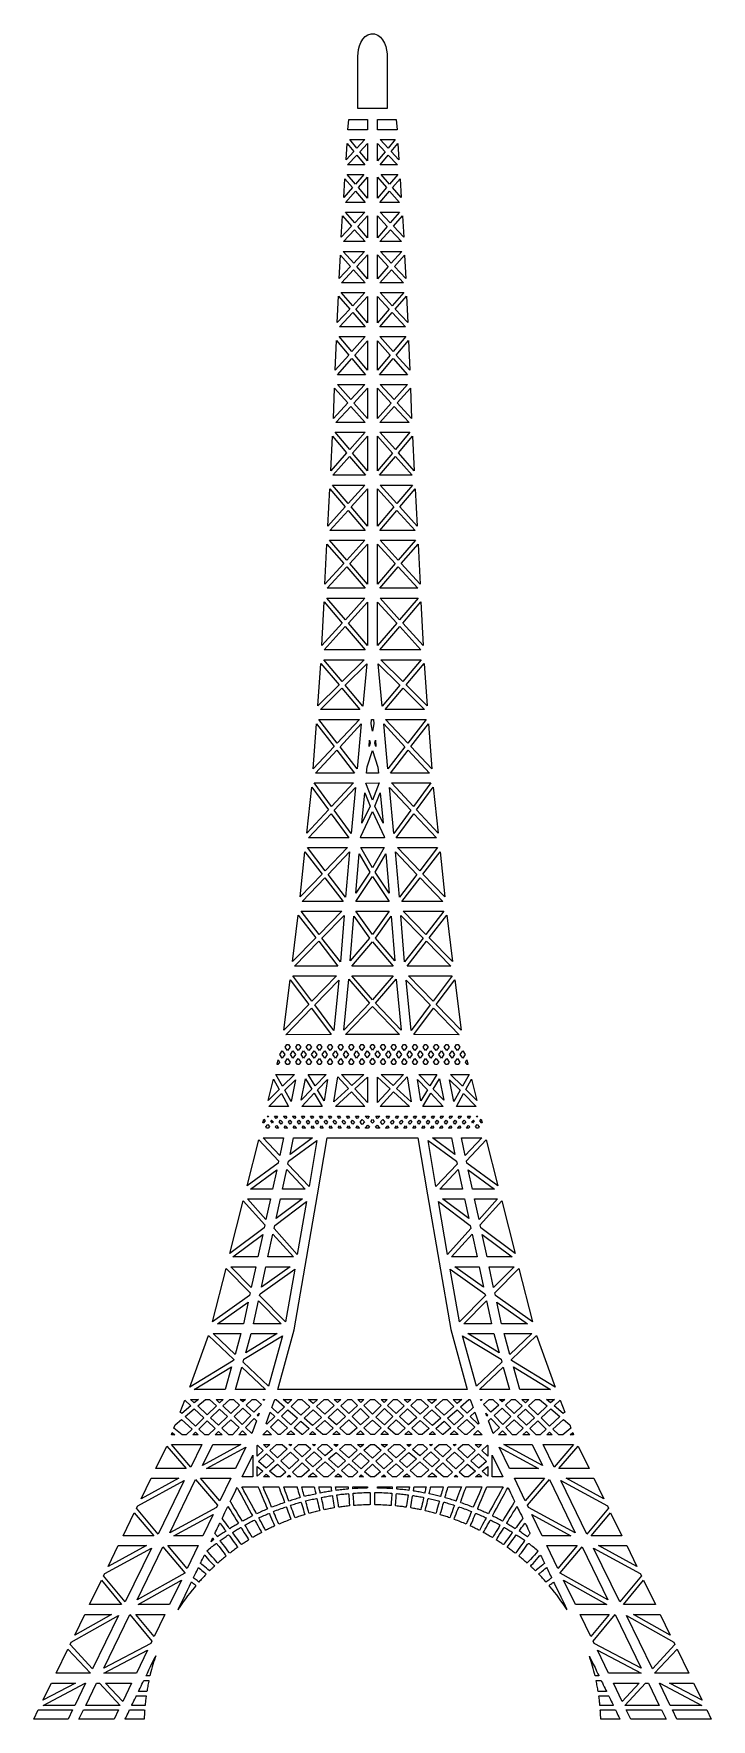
# Model space of a CAD drawing. Header units: metres. Extents: x 277 to 491, y 736 to 1269.
import ezdxf

# ---------------------------------------------------------------- set-up
doc = ezdxf.new("R2010")
doc.units = ezdxf.units.M

msp = doc.modelspace()

# ---------------------------------------------------------------- linework, layer by layer
at = {"layer": 'GROUP0'}
for p, q in [((381.94, 1268.53), (382.82, 1269.13)), ((382.82, 1269.13), (383.85, 1269.44)), ((383.85, 1269.44), (384.97, 1269.4)), ((384.97, 1269.4), (385.97, 1269.03)), ((385.97, 1269.03), (386.81, 1268.38)), ((379.68, 1262.38), (379.72, 1263.29)), ((379.72, 1263.29), (379.89, 1264.45)), ((379.89, 1264.45), (380.19, 1265.61)), ((380.19, 1265.61), (380.63, 1266.71)), ((380.63, 1266.71), (381.22, 1267.71)), ((381.22, 1267.71), (381.94, 1268.53)), ((386.81, 1268.38), (387.51, 1267.52)), ((387.51, 1267.52), (388.06, 1266.5)), ((388.06, 1266.5), (388.48, 1265.38)), ((388.48, 1265.38), (388.75, 1264.22)), ((388.75, 1264.22), (388.9, 1263.07)), ((379.68, 1261.45), (379.68, 1262.38)), ((379.68, 1259.47), (379.68, 1261.45)), ((379.68, 1256.81), (379.68, 1259.47)), ((388.9, 1263.07), (388.92, 1262.29)), ((388.92, 1262.29), (388.92, 1261.13)), ((388.92, 1261.13), (388.92, 1258.98)), ((388.92, 1258.98), (388.92, 1256.23)), ((379.68, 1253.82), (379.68, 1256.81)), ((379.68, 1250.87), (379.68, 1253.82)), ((388.92, 1256.23), (388.92, 1253.22)), ((388.92, 1253.22), (388.92, 1250.32)), ((379.68, 1248.32), (379.68, 1250.87)), ((379.68, 1246.52), (379.68, 1248.32)), ((388.92, 1250.32), (388.92, 1247.89)), ((388.92, 1247.89), (388.92, 1246.29)), ((376.54, 1239.04), (376.81, 1242.28)), ((376.81, 1242.28), (382.74, 1242.28)), ((379.68, 1245.84), (379.68, 1246.52)), ((380.06, 1245.84), (379.68, 1245.84)), ((381.06, 1245.84), (380.06, 1245.84)), ((382.48, 1245.84), (381.06, 1245.84)), ((384.13, 1245.84), (382.48, 1245.84)), ((382.74, 1242.28), (382.74, 1239.04)), ((385.8, 1245.84), (384.13, 1245.84)), ((387.28, 1245.84), (385.8, 1245.84)), ((385.85, 1239.04), (385.85, 1242.28)), ((385.85, 1242.28), (391.79, 1242.28)), ((388.38, 1245.84), (387.28, 1245.84)), ((388.9, 1245.84), (388.38, 1245.84)), ((388.92, 1246.29), (388.9, 1245.84)), ((391.79, 1242.28), (392.05, 1239.04)), ((382.74, 1239.04), (376.54, 1239.04)), ((392.05, 1239.04), (385.85, 1239.04)), ((375.93, 1229.53), (376.25, 1234.72)), ((378.38, 1232.17), (375.93, 1229.53)), ((376.25, 1234.72), (378.38, 1232.17)), ((379.36, 1233.23), (377.1, 1235.94)), ((377.1, 1235.94), (381.88, 1235.94)), ((381.88, 1235.94), (379.36, 1233.23)), ((380.29, 1232.12), (382.75, 1234.76)), ((382.75, 1229.2), (380.29, 1232.12)), ((382.75, 1234.76), (382.75, 1229.2)), ((385.85, 1229.2), (385.85, 1234.76)), ((385.85, 1234.76), (388.3, 1232.12)), ((388.3, 1232.12), (385.85, 1229.2)), ((386.72, 1235.94), (391.5, 1235.94)), ((389.23, 1233.23), (386.72, 1235.94)), ((391.5, 1235.94), (389.23, 1233.23)), ((390.22, 1232.17), (392.35, 1234.72)), ((392.67, 1229.53), (390.22, 1232.17)), ((392.35, 1234.72), (392.67, 1229.53)), ((376.44, 1227.98), (379.31, 1231.06)), ((381.9, 1227.98), (376.44, 1227.98)), ((379.31, 1231.06), (381.9, 1227.98)), ((386.7, 1227.98), (389.29, 1231.06)), ((392.15, 1227.98), (386.7, 1227.98)), ((389.29, 1231.06), (392.15, 1227.98)), ((375.21, 1217.64), (375.56, 1223.55)), ((377.96, 1220.79), (375.21, 1217.64)), ((375.56, 1223.55), (377.96, 1220.79)), ((376.32, 1224.87), (381.53, 1224.87)), ((378.91, 1221.88), (376.32, 1224.87)), ((381.53, 1224.87), (378.91, 1221.88)), ((379.86, 1220.78), (382.75, 1224.08)), ((382.75, 1217.45), (379.86, 1220.78)), ((382.75, 1224.08), (382.75, 1217.45)), ((385.85, 1224.08), (388.74, 1220.78)), ((385.85, 1217.45), (385.85, 1224.08)), ((388.74, 1220.78), (385.85, 1217.45)), ((387.07, 1224.87), (392.28, 1224.87)), ((389.69, 1221.88), (387.07, 1224.87)), ((392.28, 1224.87), (389.69, 1221.88)), ((390.64, 1220.79), (393.03, 1223.55)), ((393.39, 1217.64), (390.64, 1220.79)), ((393.03, 1223.55), (393.39, 1217.64)), ((375.78, 1216.11), (378.9, 1219.69)), ((382, 1216.11), (375.78, 1216.11)), ((378.9, 1219.69), (382, 1216.11)), ((386.59, 1216.11), (389.69, 1219.69)), ((392.82, 1216.11), (386.59, 1216.11)), ((389.69, 1219.69), (392.82, 1216.11)), ((374.44, 1205.06), (374.85, 1211.86)), ((374.85, 1211.86), (377.71, 1208.56)), ((375.76, 1213.01), (381.86, 1213.01)), ((378.69, 1209.61), (375.76, 1213.01)), ((381.86, 1213.01), (378.69, 1209.61)), ((379.64, 1208.52), (382.75, 1211.85)), ((382.75, 1211.85), (382.75, 1204.93)), ((385.85, 1211.85), (388.96, 1208.52)), ((385.85, 1204.93), (385.85, 1211.85)), ((386.73, 1213.01), (392.84, 1213.01)), ((389.9, 1209.61), (386.73, 1213.01)), ((392.84, 1213.01), (389.9, 1209.61)), ((390.89, 1208.56), (393.74, 1211.86)), ((393.74, 1211.86), (394.16, 1205.06)), ((377.71, 1208.56), (374.44, 1205.06)), ((375.13, 1203.7), (378.65, 1207.47)), ((378.65, 1207.47), (381.93, 1203.68)), ((382.75, 1204.93), (379.64, 1208.52)), ((388.96, 1208.52), (385.85, 1204.93)), ((386.66, 1203.68), (389.94, 1207.47)), ((389.94, 1207.47), (393.46, 1203.7)), ((394.16, 1205.06), (390.89, 1208.56)), ((373.79, 1191.98), (374.14, 1199.46)), ((374.14, 1199.46), (377.38, 1195.82)), ((375.05, 1200.59), (381.81, 1200.57)), ((378.36, 1196.87), (375.05, 1200.59)), ((381.93, 1203.68), (375.13, 1203.7)), ((381.81, 1200.57), (378.36, 1196.87)), ((379.32, 1195.8), (382.75, 1199.47)), ((382.75, 1199.47), (382.75, 1191.95)), ((385.85, 1191.95), (385.85, 1199.47)), ((385.85, 1199.47), (389.28, 1195.8)), ((393.46, 1203.7), (386.66, 1203.68)), ((386.79, 1200.57), (393.54, 1200.59)), ((390.24, 1196.87), (386.79, 1200.57)), ((393.54, 1200.59), (390.24, 1196.87)), ((391.22, 1195.82), (394.46, 1199.46)), ((394.46, 1199.46), (394.8, 1191.98)), ((377.38, 1195.82), (373.79, 1191.98)), ((374.54, 1190.67), (378.34, 1194.74)), ((378.34, 1194.74), (381.96, 1190.67)), ((382.75, 1191.95), (379.32, 1195.8)), ((389.28, 1195.8), (385.85, 1191.95)), ((386.64, 1190.67), (390.26, 1194.74)), ((390.26, 1194.74), (394.06, 1190.67)), ((394.8, 1191.98), (391.22, 1195.82)), ((381.96, 1190.67), (374.54, 1190.67)), ((394.06, 1190.67), (386.64, 1190.67)), ((373.16, 1178.09), (373.54, 1186.4)), ((373.54, 1186.4), (377.08, 1182.35)), ((378.06, 1183.41), (374.42, 1187.57)), ((374.42, 1187.57), (381.89, 1187.57)), ((381.89, 1187.57), (378.06, 1183.41)), ((379.01, 1182.32), (382.75, 1186.37)), ((382.75, 1186.37), (382.75, 1178.06)), ((385.85, 1178.06), (385.85, 1186.37)), ((385.85, 1186.37), (389.58, 1182.32)), ((386.7, 1187.57), (394.17, 1187.57)), ((390.53, 1183.41), (386.7, 1187.57)), ((394.17, 1187.57), (390.53, 1183.41)), ((391.51, 1182.35), (395.06, 1186.4)), ((395.06, 1186.4), (395.44, 1178.09)), ((377.08, 1182.35), (373.16, 1178.09)), ((373.88, 1176.75), (378.03, 1181.26)), ((378.03, 1181.26), (381.98, 1176.75)), ((382.75, 1178.06), (379.01, 1182.32)), ((389.58, 1182.32), (385.85, 1178.06)), ((386.61, 1176.75), (390.56, 1181.26)), ((390.56, 1181.26), (394.72, 1176.75)), ((395.44, 1178.09), (391.51, 1182.35)), ((373.73, 1173.64), (381.96, 1173.64)), ((377.75, 1168.9), (373.73, 1173.64)), ((381.98, 1176.75), (373.88, 1176.75)), ((381.96, 1173.64), (377.75, 1168.9)), ((394.72, 1176.75), (386.61, 1176.75)), ((386.64, 1173.64), (394.87, 1173.64)), ((390.85, 1168.9), (386.64, 1173.64)), ((394.87, 1173.64), (390.85, 1168.9)), ((372.53, 1163.03), (372.91, 1172.39)), ((376.79, 1167.82), (372.53, 1163.03)), ((372.91, 1172.39), (376.79, 1167.82)), ((378.69, 1167.8), (382.75, 1172.37)), ((382.75, 1163.01), (378.69, 1167.8)), ((382.75, 1172.37), (382.75, 1163.01)), ((385.85, 1172.37), (389.91, 1167.8)), ((385.85, 1163.01), (385.85, 1172.37)), ((389.91, 1167.8), (385.85, 1163.01)), ((391.81, 1167.82), (395.69, 1172.39)), ((396.06, 1163.03), (391.81, 1167.82)), ((395.69, 1172.39), (396.06, 1163.03)), ((373.2, 1161.62), (377.72, 1166.71)), ((377.72, 1166.71), (382.04, 1161.62)), ((386.56, 1161.62), (390.87, 1166.71)), ((390.87, 1166.71), (395.4, 1161.62)), ((371.92, 1147.79), (372.31, 1157.36)), ((372.31, 1157.36), (376.46, 1152.68)), ((382.04, 1161.62), (373.2, 1161.62)), ((377.44, 1153.74), (373.2, 1158.51)), ((373.2, 1158.51), (381.88, 1158.51)), ((381.88, 1158.51), (377.44, 1153.74)), ((378.4, 1152.66), (382.75, 1157.34)), ((382.75, 1157.34), (382.75, 1147.77)), ((385.85, 1157.34), (390.2, 1152.66)), ((385.85, 1147.77), (385.85, 1157.34)), ((395.4, 1161.62), (386.56, 1161.62)), ((391.16, 1153.74), (386.72, 1158.51)), ((386.72, 1158.51), (395.4, 1158.51)), ((395.4, 1158.51), (391.16, 1153.74)), ((392.14, 1152.68), (396.29, 1157.36)), ((396.29, 1157.36), (396.68, 1147.79)), ((376.46, 1152.68), (371.92, 1147.79)), ((372.67, 1146.49), (377.42, 1151.6)), ((377.42, 1151.6), (381.96, 1146.49)), ((382.75, 1147.77), (378.4, 1152.66)), ((390.2, 1152.66), (385.85, 1147.77)), ((386.64, 1146.49), (391.18, 1151.6)), ((391.18, 1151.6), (395.92, 1146.49)), ((396.68, 1147.79), (392.14, 1152.68)), ((381.96, 1146.49), (372.67, 1146.49)), ((395.92, 1146.49), (386.64, 1146.49)), ((371.08, 1131.26), (371.66, 1142.15)), ((371.66, 1142.15), (376.11, 1136.87)), ((372.5, 1143.39), (381.94, 1143.39)), ((377.08, 1137.95), (372.5, 1143.39)), ((381.94, 1143.39), (377.08, 1137.95)), ((378.01, 1136.84), (382.75, 1142.13)), ((382.75, 1142.13), (382.75, 1131.22)), ((385.85, 1142.13), (390.59, 1136.84)), ((385.85, 1131.22), (385.85, 1142.13)), ((391.52, 1137.95), (386.65, 1143.39)), ((386.65, 1143.39), (396.1, 1143.39)), ((396.1, 1143.39), (391.52, 1137.95)), ((392.49, 1136.87), (396.94, 1142.15)), ((396.94, 1142.15), (397.52, 1131.26)), ((376.11, 1136.87), (371.08, 1131.26)), ((371.72, 1129.82), (377.04, 1135.76)), ((377.04, 1135.76), (382.05, 1129.82)), ((382.75, 1131.22), (378.01, 1136.84)), ((390.59, 1136.84), (385.85, 1131.22)), ((386.55, 1129.82), (391.55, 1135.76)), ((391.55, 1135.76), (396.88, 1129.82)), ((397.52, 1131.26), (392.49, 1136.87)), ((370.15, 1113.74), (370.77, 1125.51)), ((370.77, 1125.51), (375.65, 1119.81)), ((371.64, 1126.71), (381.92, 1126.71)), ((376.62, 1120.88), (371.64, 1126.71)), ((382.05, 1129.82), (371.72, 1129.82)), ((381.92, 1126.71), (376.62, 1120.88)), ((377.56, 1119.78), (382.75, 1125.49)), ((382.75, 1125.49), (382.75, 1113.71)), ((385.85, 1125.49), (391.03, 1119.78)), ((385.85, 1113.71), (385.85, 1125.49)), ((396.88, 1129.82), (386.55, 1129.82)), ((391.97, 1120.88), (386.68, 1126.71)), ((386.68, 1126.71), (396.96, 1126.71)), ((396.96, 1126.71), (391.97, 1120.88)), ((392.95, 1119.81), (397.82, 1125.51)), ((397.82, 1125.51), (398.45, 1113.74)), ((375.65, 1119.81), (370.15, 1113.74)), ((382.75, 1113.71), (377.56, 1119.78)), ((391.03, 1119.78), (385.85, 1113.71)), ((398.45, 1113.74), (392.95, 1119.81)), ((370.81, 1112.34), (376.59, 1118.71)), ((376.59, 1118.71), (382.03, 1112.34)), ((386.57, 1112.34), (392.01, 1118.71)), ((392.01, 1118.71), (397.78, 1112.34)), ((376.17, 1102.97), (370.73, 1109.24)), ((370.73, 1109.24), (381.9, 1109.24)), ((382.03, 1112.34), (370.81, 1112.34)), ((381.9, 1109.24), (376.17, 1102.97)), ((397.78, 1112.34), (386.57, 1112.34)), ((386.69, 1109.24), (397.86, 1109.24)), ((392.43, 1102.97), (386.69, 1109.24)), ((397.86, 1109.24), (392.43, 1102.97)), ((369.25, 1095.42), (369.86, 1108.05)), ((369.86, 1108.05), (375.19, 1101.91)), ((377.11, 1101.88), (382.75, 1108.03)), ((382.75, 1108.03), (382.75, 1095.39)), ((385.85, 1108.03), (391.48, 1101.88)), ((385.85, 1095.39), (385.85, 1108.03)), ((393.4, 1101.91), (398.74, 1108.05)), ((398.74, 1108.05), (399.34, 1095.42)), ((375.19, 1101.91), (369.25, 1095.42)), ((369.95, 1094.06), (376.14, 1100.82)), ((376.14, 1100.82), (382, 1094.06)), ((382.75, 1095.39), (377.11, 1101.88)), ((391.48, 1101.88), (385.85, 1095.39)), ((386.6, 1094.06), (392.46, 1100.82)), ((392.46, 1100.82), (398.64, 1094.06)), ((399.34, 1095.42), (393.4, 1101.91)), ((382, 1094.06), (369.95, 1094.06)), ((398.64, 1094.06), (386.6, 1094.06)), ((368.32, 1075.98), (368.98, 1089.75)), ((368.98, 1089.75), (374.74, 1083.05)), ((369.84, 1090.96), (381.92, 1090.96)), ((375.72, 1084.12), (369.84, 1090.96)), ((381.92, 1090.96), (375.72, 1084.12)), ((376.66, 1083.03), (382.75, 1089.73)), ((382.75, 1089.73), (382.75, 1075.95)), ((385.85, 1075.95), (385.85, 1089.73)), ((385.85, 1089.73), (391.94, 1083.03)), ((386.68, 1090.96), (398.76, 1090.96)), ((392.88, 1084.12), (386.68, 1090.96)), ((398.76, 1090.96), (392.88, 1084.12)), ((393.85, 1083.05), (399.61, 1089.75)), ((399.61, 1089.75), (400.27, 1075.98)), ((374.74, 1083.05), (368.32, 1075.98)), ((382.75, 1075.95), (376.66, 1083.03)), ((391.94, 1083.03), (385.85, 1075.95)), ((400.27, 1075.98), (393.85, 1083.05)), ((369.01, 1074.59), (375.69, 1081.95)), ((375.69, 1081.95), (382.02, 1074.59)), ((386.58, 1074.59), (392.91, 1081.95)), ((392.91, 1081.95), (399.59, 1074.59)), ((368.88, 1071.49), (381.71, 1071.49)), ((374.73, 1064.57), (368.88, 1071.49)), ((382.02, 1074.59), (369.01, 1074.59)), ((381.71, 1071.49), (374.73, 1064.57)), ((399.59, 1074.59), (386.58, 1074.59)), ((393.87, 1064.57), (386.89, 1071.49)), ((386.89, 1071.49), (399.72, 1071.49)), ((399.72, 1071.49), (393.87, 1064.57)), ((367.02, 1056.93), (367.99, 1070.32)), ((367.99, 1070.32), (373.71, 1063.55)), ((375.66, 1063.47), (382.48, 1070.23)), ((382.48, 1070.23), (381.26, 1056.84)), ((387.34, 1056.84), (386.11, 1070.23)), ((386.11, 1070.23), (392.94, 1063.47)), ((394.89, 1063.55), (400.61, 1070.32)), ((400.61, 1070.32), (401.58, 1056.93)), ((373.71, 1063.55), (367.02, 1056.93)), ((367.85, 1055.73), (374.64, 1062.45)), ((374.64, 1062.45), (380.32, 1055.73)), ((381.26, 1056.84), (375.66, 1063.47)), ((392.94, 1063.47), (387.34, 1056.84)), ((388.27, 1055.73), (393.96, 1062.45)), ((393.96, 1062.45), (400.74, 1055.73)), ((401.58, 1056.93), (394.89, 1063.55)), ((380.32, 1055.73), (367.85, 1055.73)), ((400.74, 1055.73), (388.27, 1055.73)), ((365.59, 1037.03), (366.61, 1051.25)), ((366.61, 1051.25), (372.15, 1044.06)), ((373.14, 1045.13), (367.37, 1052.62)), ((367.37, 1052.62), (380.14, 1052.62)), ((380.14, 1052.62), (373.14, 1045.13)), ((374.03, 1043.97), (380.74, 1051.16)), ((380.74, 1051.16), (379.44, 1036.95)), ((383.87, 1051.22), (383.99, 1052.62)), ((384.3, 1048.94), (383.87, 1051.22)), ((383.99, 1052.62), (384.6, 1052.62)), ((384.73, 1051.22), (384.3, 1048.94)), ((384.6, 1052.62), (384.73, 1051.22)), ((389.15, 1036.95), (387.86, 1051.16)), ((387.86, 1051.16), (394.57, 1043.97)), ((388.45, 1052.62), (401.23, 1052.62)), ((395.45, 1045.13), (388.45, 1052.62)), ((401.23, 1052.62), (395.45, 1045.13)), ((396.45, 1044.06), (401.98, 1051.25)), ((401.98, 1051.25), (403.01, 1037.03)), ((383.21, 1044.05), (383.39, 1046.01)), ((383.56, 1045.13), (383.21, 1044.05)), ((383.39, 1046.01), (383.56, 1045.13)), ((385.04, 1045.13), (385.21, 1046.01)), ((385.39, 1044.05), (385.04, 1045.13)), ((385.21, 1046.01), (385.39, 1044.05)), ((372.15, 1044.06), (365.59, 1037.03)), ((366.25, 1035.64), (373.04, 1042.91)), ((373.04, 1042.91), (378.64, 1035.64)), ((379.44, 1036.95), (374.03, 1043.97)), ((382.62, 1037.59), (384.3, 1042.75)), ((384.3, 1042.75), (385.99, 1037.52)), ((394.57, 1043.97), (389.15, 1036.95)), ((389.96, 1035.64), (395.56, 1042.91)), ((395.56, 1042.91), (402.35, 1035.64)), ((403.01, 1037.03), (396.45, 1044.06)), ((378.64, 1035.64), (366.25, 1035.64)), ((382.44, 1035.64), (382.62, 1037.59)), ((386.15, 1035.64), (382.44, 1035.64)), ((385.99, 1037.52), (386.15, 1035.64)), ((402.35, 1035.64), (389.96, 1035.64)), ((363.57, 1016.68), (365.07, 1031.16)), ((365.07, 1031.16), (370.35, 1023.97)), ((371.34, 1025.04), (365.84, 1032.53)), ((365.84, 1032.53), (378.32, 1032.53)), ((378.32, 1032.53), (371.34, 1025.04)), ((372.21, 1023.86), (378.9, 1031.05)), ((378.9, 1031.05), (377.55, 1016.57)), ((380.97, 1019.81), (381.86, 1029.34)), ((381.86, 1029.34), (383.52, 1025.19)), ((382.15, 1032.49), (386.44, 1032.53)), ((384.3, 1027.1), (382.15, 1032.49)), ((386.44, 1032.53), (384.3, 1027.1)), ((385.08, 1025.19), (386.74, 1029.34)), ((386.74, 1029.34), (387.63, 1019.81)), ((391.05, 1016.57), (389.7, 1031.05)), ((389.7, 1031.05), (396.39, 1023.86)), ((397.26, 1025.04), (390.28, 1032.53)), ((390.28, 1032.53), (402.75, 1032.53)), ((402.75, 1032.53), (397.26, 1025.04)), ((398.25, 1023.97), (403.52, 1031.16)), ((403.52, 1031.16), (405.03, 1016.68)), ((370.35, 1023.97), (363.57, 1016.68)), ((377.55, 1016.57), (372.21, 1023.86)), ((380.58, 1015.62), (384.3, 1023.49)), ((383.52, 1025.19), (380.97, 1019.81)), ((384.3, 1023.49), (388.02, 1015.62)), ((387.63, 1019.81), (385.08, 1025.19)), ((396.39, 1023.86), (391.05, 1016.57)), ((405.03, 1016.68), (398.25, 1023.97)), ((364.11, 1015.16), (371.21, 1022.79)), ((371.21, 1022.79), (376.8, 1015.16)), ((391.79, 1015.16), (397.39, 1022.79)), ((397.39, 1022.79), (404.48, 1015.16)), ((376.8, 1015.16), (364.11, 1015.16)), ((380.54, 1015.16), (380.58, 1015.62)), ((388.06, 1015.16), (380.54, 1015.16)), ((388.02, 1015.62), (388.06, 1015.16)), ((404.48, 1015.16), (391.79, 1015.16)), ((361.47, 996.49), (362.95, 1010.77)), ((362.95, 1010.77), (368.37, 1003.71)), ((363.78, 1012.05), (376.35, 1012.05)), ((369.38, 1004.76), (363.78, 1012.05)), ((376.35, 1012.05), (369.38, 1004.76)), ((370.26, 1003.61), (377.02, 1010.68)), ((377.02, 1010.68), (375.8, 996.38)), ((379.03, 997.66), (380.09, 1010.05)), ((380.09, 1010.05), (383.45, 1004.3)), ((384.3, 1005.7), (380.58, 1012.05)), ((380.58, 1012.05), (388.02, 1012.05)), ((388.02, 1012.05), (384.3, 1005.7)), ((385.14, 1004.3), (388.51, 1010.05)), ((388.51, 1010.05), (389.57, 997.66)), ((391.57, 1010.68), (398.33, 1003.61)), ((392.79, 996.38), (391.57, 1010.68)), ((399.22, 1004.76), (392.24, 1012.05)), ((392.24, 1012.05), (404.81, 1012.05)), ((404.81, 1012.05), (399.22, 1004.76)), ((400.22, 1003.71), (405.64, 1010.77)), ((405.64, 1010.77), (407.13, 996.49)), ((368.37, 1003.71), (361.47, 996.49)), ((362.08, 995.05), (369.26, 1002.55)), ((369.26, 1002.55), (375, 995.07)), ((375.8, 996.38), (370.26, 1003.61)), ((383.45, 1004.3), (379.03, 997.66)), ((379.03, 995.07), (384.3, 1002.98)), ((384.3, 1002.98), (389.57, 995.07)), ((389.57, 997.66), (385.14, 1004.3)), ((398.33, 1003.61), (392.79, 996.38)), ((393.59, 995.07), (399.34, 1002.55)), ((399.34, 1002.55), (406.52, 995.05)), ((407.13, 996.49), (400.22, 1003.71)), ((361.71, 991.94), (374.61, 991.96)), ((367.4, 984.61), (361.71, 991.94)), ((375, 995.07), (362.08, 995.05)), ((374.61, 991.96), (367.4, 984.61)), ((389.57, 995.07), (379.03, 995.07)), ((379.08, 991.97), (389.52, 991.97)), ((384.3, 984.6), (379.08, 991.97)), ((389.52, 991.97), (384.3, 984.6)), ((406.52, 995.05), (393.59, 995.07)), ((393.99, 991.96), (406.89, 991.94)), ((401.2, 984.61), (393.99, 991.96)), ((406.89, 991.94), (401.2, 984.61)), ((359, 976.04), (360.82, 990.75)), ((360.82, 990.75), (366.39, 983.58)), ((368.29, 983.47), (375.33, 990.64)), ((375.33, 990.64), (374.15, 975.92)), ((377.29, 976.27), (378.42, 990.4)), ((378.42, 990.4), (383.39, 983.4)), ((385.21, 983.4), (390.17, 990.4)), ((390.17, 990.4), (391.31, 976.27)), ((394.45, 975.92), (393.27, 990.64)), ((393.27, 990.64), (400.31, 983.47)), ((402.21, 983.58), (407.78, 990.75)), ((407.78, 990.75), (409.6, 976.04)), ((366.39, 983.58), (359, 976.04)), ((359.59, 974.59), (367.28, 982.43)), ((367.28, 982.43), (373.36, 974.59)), ((374.15, 975.92), (368.29, 983.47)), ((383.39, 983.4), (377.29, 976.27)), ((377.75, 974.59), (384.3, 982.26)), ((384.3, 982.26), (390.85, 974.59)), ((391.31, 976.27), (385.21, 983.4)), ((400.31, 983.47), (394.45, 975.92)), ((395.24, 974.59), (401.32, 982.43)), ((401.32, 982.43), (409.01, 974.59)), ((409.6, 976.04), (402.21, 983.58)), ((356.32, 954.38), (358.28, 970.22)), ((358.28, 970.22), (364.14, 962.42)), ((359.13, 971.48), (372.96, 971.48)), ((365.15, 963.46), (359.13, 971.48)), ((373.36, 974.59), (359.59, 974.59)), ((372.96, 971.48), (365.15, 963.46)), ((366.03, 962.3), (373.62, 970.11)), ((373.62, 970.11), (372.06, 954.27)), ((375.19, 954.37), (376.78, 970.44)), ((376.78, 970.44), (383.33, 962.91)), ((390.85, 974.59), (377.75, 974.59)), ((384.3, 963.98), (377.78, 971.48)), ((377.78, 971.48), (390.82, 971.48)), ((390.82, 971.48), (384.3, 963.98)), ((385.27, 962.91), (391.82, 970.44)), ((391.82, 970.44), (393.41, 954.37)), ((396.54, 954.27), (394.97, 970.11)), ((394.97, 970.11), (402.57, 962.3)), ((409.01, 974.59), (395.24, 974.59)), ((395.64, 971.48), (409.47, 971.48)), ((403.44, 963.46), (395.64, 971.48)), ((409.47, 971.48), (403.44, 963.46)), ((404.46, 962.42), (410.32, 970.22)), ((410.32, 970.22), (412.28, 954.38)), ((364.14, 962.42), (356.32, 954.38)), ((356.89, 952.91), (365.01, 961.26)), ((365.01, 961.26), (371.27, 952.92)), ((372.06, 954.27), (366.03, 962.3)), ((383.33, 962.91), (375.19, 954.37)), ((375.8, 952.92), (384.3, 961.85)), ((384.3, 961.85), (392.8, 952.92)), ((393.41, 954.37), (385.27, 962.91)), ((402.57, 962.3), (396.54, 954.27)), ((397.32, 952.92), (403.58, 961.26)), ((403.58, 961.26), (411.7, 952.91)), ((412.28, 954.38), (404.46, 962.42)), ((356.66, 949.01), (357.23, 949.81)), ((357.46, 947.88), (356.66, 949.01)), ((371.27, 952.92), (356.89, 952.91)), ((357.23, 949.81), (357.7, 949.81)), ((358.26, 949.01), (357.46, 947.88)), ((357.7, 949.81), (358.26, 949.01)), ((360.02, 949.01), (360.59, 949.81)), ((360.82, 947.88), (360.02, 949.01)), ((360.59, 949.81), (361.05, 949.81)), ((361.62, 949.01), (360.82, 947.88)), ((361.05, 949.81), (361.62, 949.01)), ((363.38, 949.01), (363.94, 949.81)), ((364.18, 947.88), (363.38, 949.01)), ((363.94, 949.81), (364.41, 949.81)), ((364.97, 949.01), (364.18, 947.88)), ((364.41, 949.81), (364.97, 949.01)), ((366.73, 949.01), (367.3, 949.81)), ((367.53, 947.88), (366.73, 949.01)), ((367.3, 949.81), (367.76, 949.82)), ((368.33, 949.01), (367.53, 947.88)), ((367.76, 949.82), (368.33, 949.01)), ((370.09, 949.01), (370.66, 949.82)), ((370.89, 947.88), (370.09, 949.01)), ((370.66, 949.82), (371.12, 949.82)), ((371.69, 949.01), (370.89, 947.88)), ((371.12, 949.82), (371.69, 949.01)), ((373.45, 949.01), (374.02, 949.82)), ((374.24, 947.88), (373.45, 949.01)), ((374.02, 949.82), (374.47, 949.82)), ((375.04, 949.01), (374.24, 947.88)), ((374.47, 949.82), (375.04, 949.01)), ((392.8, 952.92), (375.8, 952.92)), ((376.8, 949.01), (377.37, 949.82)), ((377.6, 947.88), (376.8, 949.01)), ((377.37, 949.82), (377.83, 949.82)), ((378.4, 949.01), (377.6, 947.88)), ((377.83, 949.82), (378.4, 949.01)), ((380.16, 949.01), (380.73, 949.82)), ((380.96, 947.88), (380.16, 949.01)), ((380.73, 949.82), (381.2, 949.82)), ((381.77, 949.03), (380.96, 947.88)), ((381.2, 949.82), (381.77, 949.03)), ((383.54, 949.05), (384.09, 949.82)), ((384.3, 948), (383.54, 949.05)), ((384.09, 949.82), (384.51, 949.82)), ((385.06, 949.05), (384.3, 948)), ((384.51, 949.82), (385.06, 949.05)), ((386.82, 949.03), (387.4, 949.82)), ((387.64, 947.88), (386.82, 949.03)), ((387.4, 949.82), (387.86, 949.82)), ((388.44, 949.01), (387.64, 947.88)), ((387.86, 949.82), (388.44, 949.01)), ((390.2, 949.01), (390.77, 949.82)), ((391, 947.88), (390.2, 949.01)), ((390.77, 949.82), (391.22, 949.82)), ((391.79, 949.01), (391, 947.88)), ((391.22, 949.82), (391.79, 949.01)), ((393.55, 949.01), (394.13, 949.82)), ((394.35, 947.88), (393.55, 949.01)), ((394.13, 949.82), (394.58, 949.82)), ((395.15, 949.01), (394.35, 947.88)), ((394.58, 949.82), (395.15, 949.01)), ((396.91, 949.01), (397.48, 949.82)), ((397.71, 947.88), (396.91, 949.01)), ((411.7, 952.91), (397.32, 952.92)), ((397.48, 949.82), (397.94, 949.82)), ((398.51, 949.01), (397.71, 947.88)), ((397.94, 949.82), (398.51, 949.01)), ((400.27, 949.01), (400.84, 949.82)), ((401.07, 947.88), (400.27, 949.01)), ((400.84, 949.82), (401.29, 949.81)), ((401.86, 949.01), (401.07, 947.88)), ((401.29, 949.81), (401.86, 949.01)), ((403.62, 949.01), (404.19, 949.81)), ((404.42, 947.88), (403.62, 949.01)), ((404.19, 949.81), (404.65, 949.81)), ((405.22, 949.01), (404.42, 947.88)), ((404.65, 949.81), (405.22, 949.01)), ((406.98, 949.01), (407.55, 949.81)), ((407.78, 947.88), (406.98, 949.01)), ((407.55, 949.81), (408.01, 949.81)), ((408.58, 949.01), (407.78, 947.88)), ((408.01, 949.81), (408.58, 949.01)), ((410.34, 949.01), (410.9, 949.81)), ((411.13, 947.88), (410.34, 949.01)), ((410.9, 949.81), (411.37, 949.81)), ((411.93, 949.01), (411.13, 947.88)), ((411.37, 949.81), (411.93, 949.01)), ((354.12, 943.65), (354.43, 944.95)), ((354.2, 943.48), (354.12, 943.65)), ((354.34, 943.48), (354.2, 943.48)), ((354.9, 944.27), (354.34, 943.48)), ((354.43, 944.95), (354.9, 944.27)), ((354.99, 946.64), (355.78, 947.77)), ((355.78, 945.52), (354.99, 946.64)), ((355.78, 947.77), (356.58, 946.64)), ((356.58, 946.64), (355.78, 945.52)), ((356.66, 944.27), (357.46, 945.4)), ((357.23, 943.48), (356.66, 944.27)), ((357.7, 943.48), (357.23, 943.48)), ((357.46, 945.4), (358.26, 944.27)), ((358.26, 944.27), (357.7, 943.48)), ((358.34, 946.64), (359.14, 947.77)), ((359.14, 945.52), (358.34, 946.64)), ((359.14, 947.77), (359.94, 946.64)), ((359.94, 946.64), (359.14, 945.52)), ((360.02, 944.27), (360.82, 945.4)), ((360.58, 943.48), (360.02, 944.27)), ((361.05, 943.48), (360.58, 943.48)), ((360.82, 945.4), (361.62, 944.27)), ((361.62, 944.27), (361.05, 943.48)), ((361.7, 946.64), (362.5, 947.77)), ((362.5, 945.52), (361.7, 946.64)), ((362.5, 947.77), (363.3, 946.64)), ((363.3, 946.64), (362.5, 945.52)), ((363.38, 944.27), (364.18, 945.4)), ((363.94, 943.48), (363.38, 944.27)), ((364.41, 943.48), (363.94, 943.48)), ((364.18, 945.4), (364.97, 944.27)), ((364.97, 944.27), (364.41, 943.48)), ((365.05, 946.64), (365.85, 947.77)), ((365.85, 945.52), (365.05, 946.64)), ((365.85, 947.77), (366.65, 946.64)), ((366.65, 946.64), (365.85, 945.52)), ((366.73, 944.27), (367.53, 945.4)), ((367.3, 943.48), (366.73, 944.27)), ((367.77, 943.48), (367.3, 943.48)), ((367.53, 945.4), (368.33, 944.27)), ((368.33, 944.27), (367.77, 943.48)), ((368.41, 946.64), (369.21, 947.77)), ((369.21, 945.52), (368.41, 946.64)), ((369.21, 947.77), (370.01, 946.64)), ((370.01, 946.64), (369.21, 945.52)), ((370.09, 944.27), (370.89, 945.4)), ((370.65, 943.48), (370.09, 944.27)), ((371.12, 943.48), (370.65, 943.48)), ((370.89, 945.4), (371.69, 944.27)), ((371.69, 944.27), (371.12, 943.48)), ((371.77, 946.64), (372.57, 947.77)), ((372.57, 945.52), (371.77, 946.64)), ((372.57, 947.77), (373.36, 946.64)), ((373.36, 946.64), (372.57, 945.52)), ((373.45, 944.27), (374.24, 945.4)), ((374.01, 943.48), (373.45, 944.27)), ((374.48, 943.48), (374.01, 943.48)), ((374.24, 945.4), (375.04, 944.27)), ((375.04, 944.27), (374.48, 943.48)), ((375.12, 946.64), (375.92, 947.77)), ((375.92, 945.52), (375.12, 946.64)), ((375.92, 947.77), (376.72, 946.64)), ((376.72, 946.64), (375.92, 945.52)), ((376.8, 944.27), (377.6, 945.4)), ((377.37, 943.48), (376.8, 944.27)), ((377.84, 943.48), (377.37, 943.48)), ((377.6, 945.4), (378.4, 944.27)), ((378.4, 944.27), (377.84, 943.48)), ((378.48, 946.64), (379.28, 947.77)), ((379.28, 945.52), (378.48, 946.64)), ((379.28, 947.77), (380.08, 946.64)), ((380.08, 946.64), (379.28, 945.52)), ((380.16, 944.27), (380.96, 945.4)), ((380.72, 943.48), (380.16, 944.27)), ((381.17, 943.48), (380.72, 943.48)), ((380.96, 945.4), (381.73, 944.3)), ((381.73, 944.3), (381.17, 943.48)), ((381.84, 946.64), (382.66, 947.81)), ((382.6, 945.57), (381.84, 946.64)), ((383.42, 946.77), (382.6, 945.57)), ((382.66, 947.81), (383.42, 946.77)), ((383.48, 944.32), (384.3, 945.51)), ((384.08, 943.48), (383.48, 944.32)), ((384.52, 943.48), (384.08, 943.48)), ((384.3, 945.51), (385.11, 944.32)), ((385.11, 944.32), (384.52, 943.48)), ((385.18, 946.77), (385.93, 947.81)), ((386, 945.57), (385.18, 946.77)), ((385.93, 947.81), (386.76, 946.64)), ((386.76, 946.64), (386, 945.57)), ((386.86, 944.3), (387.64, 945.4)), ((387.43, 943.48), (386.86, 944.3)), ((387.87, 943.48), (387.43, 943.48)), ((387.64, 945.4), (388.44, 944.27)), ((388.44, 944.27), (387.87, 943.48)), ((388.52, 946.64), (389.32, 947.77)), ((389.32, 945.52), (388.52, 946.64)), ((389.32, 947.77), (390.12, 946.64)), ((390.12, 946.64), (389.32, 945.52)), ((390.2, 944.27), (391, 945.4)), ((390.76, 943.48), (390.2, 944.27)), ((391.23, 943.48), (390.76, 943.48)), ((391, 945.4), (391.79, 944.27)), ((391.79, 944.27), (391.23, 943.48)), ((391.88, 946.64), (392.67, 947.77)), ((392.67, 945.52), (391.88, 946.64)), ((392.67, 947.77), (393.47, 946.64)), ((393.47, 946.64), (392.67, 945.52)), ((393.55, 944.27), (394.35, 945.4)), ((394.12, 943.48), (393.55, 944.27)), ((394.59, 943.48), (394.12, 943.48)), ((394.35, 945.4), (395.15, 944.27)), ((395.15, 944.27), (394.59, 943.48)), ((395.23, 946.64), (396.03, 947.77)), ((396.03, 945.52), (395.23, 946.64)), ((396.03, 947.77), (396.83, 946.64)), ((396.83, 946.64), (396.03, 945.52)), ((396.91, 944.27), (397.71, 945.4)), ((397.47, 943.48), (396.91, 944.27)), ((397.94, 943.48), (397.47, 943.48)), ((397.71, 945.4), (398.51, 944.27)), ((398.51, 944.27), (397.94, 943.48)), ((398.59, 946.64), (399.39, 947.77)), ((399.39, 945.52), (398.59, 946.64)), ((399.39, 947.77), (400.19, 946.64)), ((400.19, 946.64), (399.39, 945.52)), ((400.27, 944.27), (401.07, 945.4)), ((400.83, 943.48), (400.27, 944.27)), ((401.3, 943.48), (400.83, 943.48)), ((401.07, 945.4), (401.86, 944.27)), ((401.86, 944.27), (401.3, 943.48)), ((401.95, 946.64), (402.74, 947.77)), ((402.74, 945.52), (401.95, 946.64)), ((402.74, 947.77), (403.54, 946.64)), ((403.54, 946.64), (402.74, 945.52)), ((403.62, 944.27), (404.42, 945.4)), ((404.19, 943.48), (403.62, 944.27)), ((404.66, 943.48), (404.19, 943.48)), ((404.42, 945.4), (405.22, 944.27)), ((405.22, 944.27), (404.66, 943.48)), ((405.3, 946.64), (406.1, 947.77)), ((406.1, 945.52), (405.3, 946.64)), ((406.1, 947.77), (406.9, 946.64)), ((406.9, 946.64), (406.1, 945.52)), ((406.98, 944.27), (407.78, 945.4)), ((407.54, 943.48), (406.98, 944.27)), ((408.01, 943.48), (407.54, 943.48)), ((407.78, 945.4), (408.58, 944.27)), ((408.58, 944.27), (408.01, 943.48)), ((408.66, 946.64), (409.46, 947.77)), ((409.46, 945.52), (408.66, 946.64)), ((409.46, 947.77), (410.25, 946.64)), ((410.25, 946.64), (409.46, 945.52)), ((410.34, 944.27), (411.13, 945.4)), ((410.9, 943.48), (410.34, 944.27)), ((411.37, 943.48), (410.9, 943.48)), ((411.13, 945.4), (411.93, 944.27)), ((411.93, 944.27), (411.37, 943.48)), ((412.01, 946.64), (412.81, 947.77)), ((412.81, 945.52), (412.01, 946.64)), ((412.81, 947.77), (413.61, 946.64)), ((413.61, 946.64), (412.81, 945.52)), ((413.69, 944.27), (414.17, 944.95)), ((414.25, 943.48), (413.69, 944.27)), ((414.17, 944.95), (414.48, 943.65)), ((414.4, 943.48), (414.25, 943.48)), ((414.48, 943.65), (414.4, 943.48)), ((351.35, 932.12), (352.97, 938.88)), ((352.97, 938.88), (354.8, 935.57)), ((355.86, 936.63), (353.79, 940.37)), ((353.79, 940.37), (359.61, 940.37)), ((359.61, 940.37), (355.86, 936.63)), ((356.58, 935.32), (359.93, 938.67)), ((359.93, 938.67), (358.54, 931.78)), ((361.79, 932.18), (363.15, 938.92)), ((363.15, 938.92), (365.12, 935.66)), ((363.95, 940.37), (369.64, 940.37)), ((366.15, 936.73), (363.95, 940.37)), ((369.64, 940.37), (366.15, 936.73)), ((366.92, 935.46), (370.05, 938.72)), ((370.05, 938.72), (368.99, 932.02)), ((372.08, 931.69), (373.33, 939.56)), ((373.33, 939.56), (376.68, 935.91)), ((374.53, 940.37), (381.55, 940.37)), ((377.74, 936.88), (374.53, 940.37)), ((381.55, 940.37), (377.74, 936.88)), ((378.71, 935.82), (382.75, 939.52)), ((382.75, 939.52), (382.75, 931.44)), ((385.85, 939.52), (389.88, 935.82)), ((385.85, 931.44), (385.85, 939.52)), ((387.05, 940.37), (394.06, 940.37)), ((390.85, 936.88), (387.05, 940.37)), ((394.06, 940.37), (390.85, 936.88)), ((391.91, 935.91), (395.27, 939.56)), ((395.27, 939.56), (396.51, 931.69)), ((398.55, 938.72), (401.68, 935.46)), ((399.6, 932.02), (398.55, 938.72)), ((402.45, 936.73), (398.95, 940.37)), ((398.95, 940.37), (404.64, 940.37)), ((404.64, 940.37), (402.45, 936.73)), ((403.47, 935.66), (405.44, 938.92)), ((405.44, 938.92), (406.81, 932.18)), ((408.66, 938.67), (412.01, 935.32)), ((410.06, 931.78), (408.66, 938.67)), ((408.99, 940.37), (414.81, 940.37)), ((412.74, 936.63), (408.99, 940.37)), ((414.81, 940.37), (412.74, 936.63)), ((413.79, 935.57), (415.63, 938.88)), ((415.63, 938.88), (417.25, 932.12)), ((354.8, 935.57), (351.35, 932.12)), ((351.5, 930.24), (355.53, 934.26)), ((355.53, 934.26), (357.75, 930.24)), ((358.54, 931.78), (356.58, 935.32)), ((365.12, 935.66), (361.79, 932.18)), ((361.91, 930.24), (365.89, 934.38)), ((365.89, 934.38), (368.39, 930.24)), ((368.99, 932.02), (366.92, 935.46)), ((376.68, 935.91), (372.08, 931.69)), ((372.63, 930.24), (377.66, 934.85)), ((377.66, 934.85), (381.9, 930.24)), ((382.75, 931.44), (378.71, 935.82)), ((389.88, 935.82), (385.85, 931.44)), ((386.7, 930.24), (390.94, 934.85)), ((390.94, 934.85), (395.96, 930.24)), ((396.51, 931.69), (391.91, 935.91)), ((401.68, 935.46), (399.6, 932.02)), ((400.2, 930.24), (402.71, 934.38)), ((402.71, 934.38), (406.68, 930.24)), ((406.81, 932.18), (403.47, 935.66)), ((412.01, 935.32), (410.06, 931.78)), ((410.85, 930.24), (413.07, 934.26)), ((413.07, 934.26), (417.1, 930.24)), ((417.25, 932.12), (413.79, 935.57)), ((357.75, 930.24), (351.5, 930.24)), ((368.39, 930.24), (361.91, 930.24)), ((381.9, 930.24), (372.63, 930.24)), ((395.96, 930.24), (386.7, 930.24)), ((406.68, 930.24), (400.2, 930.24)), ((417.1, 930.24), (410.85, 930.24)), ((349.66, 925.09), (349.93, 926.2)), ((349.75, 924.95), (349.66, 925.09)), ((350.33, 925.66), (349.75, 924.95)), ((349.93, 926.2), (350.33, 925.66)), ((350.59, 923.72), (351.23, 924.49)), ((350.83, 923.36), (350.59, 923.72)), ((351.35, 923.36), (350.83, 923.36)), ((351.02, 927.13), (351.34, 927.13)), ((351.27, 926.8), (351.02, 927.13)), ((351.23, 924.49), (351.73, 923.83)), ((351.45, 927.01), (351.27, 926.8)), ((351.34, 927.13), (351.45, 927.01)), ((351.73, 923.83), (351.35, 923.36)), ((352.17, 925.63), (352.41, 925.92)), ((352.66, 924.98), (352.17, 925.63)), ((352.41, 925.92), (352.94, 925.32)), ((352.94, 925.32), (352.66, 924.98)), ((353.34, 927.04), (353.41, 927.13)), ((353.86, 926.45), (353.34, 927.04)), ((353.41, 927.13), (354.18, 927.13)), ((353.56, 923.8), (353.91, 924.23)), ((353.9, 923.36), (353.56, 923.8)), ((354.3, 927), (353.86, 926.45)), ((354.46, 923.36), (353.9, 923.36)), ((353.91, 924.23), (354.56, 923.5)), ((354.18, 927.13), (354.3, 927)), ((354.56, 923.5), (354.46, 923.36)), ((354.82, 925.36), (355.26, 925.91)), ((355.45, 924.66), (354.82, 925.36)), ((355.26, 925.91), (355.88, 925.21)), ((355.88, 925.21), (355.45, 924.66)), ((356.18, 927.04), (356.26, 927.13)), ((356.76, 926.38), (356.18, 927.04)), ((356.26, 927.13), (357.01, 927.13)), ((356.42, 923.56), (356.84, 924.12)), ((356.6, 923.36), (356.42, 923.56)), ((357.3, 923.36), (356.6, 923.36)), ((357.19, 926.93), (356.76, 926.38)), ((356.84, 924.12), (357.4, 923.5)), ((357.01, 927.13), (357.19, 926.93)), ((357.4, 923.5), (357.3, 923.36)), ((357.73, 925.28), (358.16, 925.84)), ((358.29, 924.66), (357.73, 925.28)), ((358.16, 925.84), (358.71, 925.21)), ((358.71, 925.21), (358.29, 924.66)), ((359.05, 927), (359.15, 927.13)), ((359.6, 926.38), (359.05, 927)), ((359.15, 927.13), (359.85, 927.13)), ((359.26, 923.56), (359.68, 924.12)), ((359.43, 923.36), (359.26, 923.56)), ((360.13, 923.36), (359.43, 923.36)), ((360.02, 926.93), (359.6, 926.38)), ((359.68, 924.12), (360.23, 923.5)), ((359.85, 927.13), (360.02, 926.93)), ((360.23, 923.5), (360.13, 923.36)), ((360.57, 925.28), (360.99, 925.84)), ((361.12, 924.66), (360.57, 925.28)), ((360.99, 925.84), (361.55, 925.21)), ((361.55, 925.21), (361.12, 924.66)), ((361.88, 927), (361.98, 927.13)), ((362.43, 926.38), (361.88, 927)), ((361.98, 927.13), (362.68, 927.13)), ((362.09, 923.56), (362.52, 924.12)), ((362.27, 923.36), (362.09, 923.56)), ((362.97, 923.36), (362.27, 923.36)), ((362.86, 926.93), (362.43, 926.38)), ((362.52, 924.12), (363.07, 923.5)), ((362.68, 927.13), (362.86, 926.93)), ((363.07, 923.5), (362.97, 923.36)), ((363.4, 925.28), (363.83, 925.84)), ((363.96, 924.66), (363.4, 925.28)), ((363.83, 925.84), (364.38, 925.21)), ((364.38, 925.21), (363.96, 924.66)), ((364.72, 927), (364.82, 927.13)), ((365.27, 926.38), (364.72, 927)), ((364.82, 927.13), (365.52, 927.13)), ((364.93, 923.56), (365.35, 924.12)), ((365.1, 923.36), (364.93, 923.56)), ((365.8, 923.36), (365.1, 923.36)), ((365.69, 926.93), (365.27, 926.38)), ((365.35, 924.12), (365.9, 923.5)), ((365.52, 927.13), (365.69, 926.93)), ((365.9, 923.5), (365.8, 923.36)), ((366.24, 925.28), (366.66, 925.84)), ((366.79, 924.66), (366.24, 925.28)), ((366.66, 925.84), (367.22, 925.21)), ((367.22, 925.21), (366.79, 924.66)), ((367.55, 927), (367.65, 927.13)), ((368.1, 926.38), (367.55, 927)), ((367.65, 927.13), (368.35, 927.13)), ((367.76, 923.56), (368.18, 924.12)), ((367.94, 923.36), (367.76, 923.56)), ((368.64, 923.36), (367.94, 923.36)), ((368.53, 926.93), (368.1, 926.38)), ((368.18, 924.12), (368.74, 923.5)), ((368.35, 927.13), (368.53, 926.93)), ((368.74, 923.5), (368.64, 923.36)), ((369.07, 925.28), (369.5, 925.84)), ((369.63, 924.66), (369.07, 925.28)), ((369.5, 925.84), (370.05, 925.21)), ((370.05, 925.21), (369.63, 924.66)), ((370.39, 927), (370.49, 927.13)), ((370.94, 926.38), (370.39, 927)), ((370.49, 927.13), (371.19, 927.13)), ((370.6, 923.56), (371.02, 924.12)), ((370.77, 923.36), (370.6, 923.56)), ((371.47, 923.36), (370.77, 923.36)), ((371.36, 926.93), (370.94, 926.38)), ((371.02, 924.12), (371.57, 923.5)), ((371.19, 927.13), (371.36, 926.93)), ((371.57, 923.5), (371.47, 923.36)), ((371.91, 925.28), (372.33, 925.84)), ((372.46, 924.66), (371.91, 925.28)), ((372.33, 925.84), (372.89, 925.21)), ((372.89, 925.21), (372.46, 924.66)), ((373.22, 927), (373.32, 927.13)), ((373.77, 926.38), (373.22, 927)), ((373.32, 927.13), (374.02, 927.13)), ((373.43, 923.56), (373.86, 924.12)), ((373.61, 923.36), (373.43, 923.56)), ((374.31, 923.36), (373.61, 923.36)), ((374.2, 926.93), (373.77, 926.38)), ((373.86, 924.12), (374.41, 923.5)), ((374.02, 927.13), (374.2, 926.93)), ((374.41, 923.5), (374.31, 923.36)), ((374.74, 925.28), (375.17, 925.84)), ((375.3, 924.66), (374.74, 925.28)), ((375.17, 925.84), (375.72, 925.21)), ((375.72, 925.21), (375.3, 924.66)), ((376.06, 927), (376.16, 927.13)), ((376.61, 926.38), (376.06, 927)), ((376.16, 927.13), (376.86, 927.13)), ((376.27, 923.56), (376.69, 924.12)), ((376.44, 923.36), (376.27, 923.56)), ((377.14, 923.36), (376.44, 923.36)), ((377.03, 926.93), (376.61, 926.38)), ((376.69, 924.12), (377.24, 923.5)), ((376.86, 927.13), (377.03, 926.93)), ((377.24, 923.5), (377.14, 923.36)), ((377.58, 925.28), (378, 925.84)), ((378.13, 924.66), (377.58, 925.28)), ((378, 925.84), (378.56, 925.21)), ((378.56, 925.21), (378.13, 924.66)), ((378.89, 927), (378.99, 927.13)), ((379.44, 926.38), (378.89, 927)), ((378.99, 927.13), (379.88, 927.13)), ((379.1, 923.56), (379.53, 924.12)), ((379.28, 923.36), (379.1, 923.56)), ((380.08, 923.36), (379.28, 923.36)), ((379.96, 927.05), (379.44, 926.38)), ((379.53, 924.12), (380.14, 923.43)), ((379.88, 927.13), (379.96, 927.05)), ((380.14, 923.43), (380.08, 923.36)), ((380.41, 925.28), (381.01, 926.06)), ((381.08, 924.53), (380.41, 925.28)), ((381.01, 926.06), (381.78, 925.34)), ((381.78, 925.34), (381.08, 924.53)), ((382.72, 926.43), (381.97, 927.13)), ((381.97, 927.13), (383.08, 927.13)), ((382.04, 923.44), (382.83, 924.35)), ((382.11, 923.36), (382.04, 923.44)), ((382.91, 923.36), (382.11, 923.36)), ((383.24, 927.03), (382.72, 926.43)), ((382.83, 924.35), (383.34, 923.87)), ((383.34, 923.87), (382.91, 923.36)), ((383.08, 927.13), (383.24, 927.03)), ((383.77, 925.44), (384.3, 926.06)), ((384.3, 924.94), (383.77, 925.44)), ((384.3, 926.06), (384.83, 925.44)), ((384.83, 925.44), (384.3, 924.94)), ((385.26, 923.87), (385.77, 924.35)), ((385.69, 923.36), (385.26, 923.87)), ((385.36, 927.03), (385.51, 927.13)), ((385.88, 926.43), (385.36, 927.03)), ((385.51, 927.13), (386.63, 927.13)), ((386.48, 923.36), (385.69, 923.36)), ((385.77, 924.35), (386.55, 923.44)), ((386.63, 927.13), (385.88, 926.43)), ((386.55, 923.44), (386.48, 923.36)), ((386.81, 925.34), (387.59, 926.06)), ((387.51, 924.53), (386.81, 925.34)), ((388.18, 925.28), (387.51, 924.53)), ((387.59, 926.06), (388.18, 925.28)), ((388.46, 923.43), (389.07, 924.12)), ((388.51, 923.36), (388.46, 923.43)), ((389.32, 923.36), (388.51, 923.36)), ((388.64, 927.05), (388.72, 927.13)), ((389.15, 926.38), (388.64, 927.05)), ((388.72, 927.13), (389.6, 927.13)), ((389.07, 924.12), (389.5, 923.56)), ((389.71, 927), (389.15, 926.38)), ((389.5, 923.56), (389.32, 923.36)), ((389.6, 927.13), (389.71, 927)), ((390.04, 925.21), (390.59, 925.84)), ((390.47, 924.66), (390.04, 925.21)), ((391.02, 925.28), (390.47, 924.66)), ((390.59, 925.84), (391.02, 925.28)), ((391.35, 923.5), (391.91, 924.12)), ((391.45, 923.36), (391.35, 923.5)), ((392.15, 923.36), (391.45, 923.36)), ((391.56, 926.93), (391.74, 927.13)), ((391.99, 926.38), (391.56, 926.93)), ((391.74, 927.13), (392.44, 927.13)), ((391.91, 924.12), (392.33, 923.56)), ((392.54, 927), (391.99, 926.38)), ((392.33, 923.56), (392.15, 923.36)), ((392.44, 927.13), (392.54, 927)), ((392.88, 925.21), (393.43, 925.84)), ((393.3, 924.66), (392.88, 925.21)), ((393.85, 925.28), (393.3, 924.66)), ((393.43, 925.84), (393.85, 925.28)), ((394.19, 923.5), (394.74, 924.12)), ((394.29, 923.36), (394.19, 923.5)), ((394.99, 923.36), (394.29, 923.36)), ((394.4, 926.93), (394.57, 927.13)), ((394.82, 926.38), (394.4, 926.93)), ((394.57, 927.13), (395.27, 927.13)), ((394.74, 924.12), (395.17, 923.56)), ((395.38, 927), (394.82, 926.38)), ((395.17, 923.56), (394.99, 923.36)), ((395.27, 927.13), (395.38, 927)), ((395.71, 925.21), (396.26, 925.84)), ((396.14, 924.66), (395.71, 925.21)), ((396.69, 925.28), (396.14, 924.66)), ((396.26, 925.84), (396.69, 925.28)), ((397.02, 923.5), (397.58, 924.12)), ((397.12, 923.36), (397.02, 923.5)), ((397.83, 923.36), (397.12, 923.36)), ((397.23, 926.93), (397.41, 927.13)), ((397.66, 926.38), (397.23, 926.93)), ((397.41, 927.13), (398.11, 927.13)), ((397.58, 924.12), (398, 923.56)), ((398.21, 927), (397.66, 926.38)), ((398, 923.56), (397.83, 923.36)), ((398.11, 927.13), (398.21, 927)), ((398.55, 925.21), (399.1, 925.84)), ((398.97, 924.66), (398.55, 925.21)), ((399.52, 925.28), (398.97, 924.66)), ((399.1, 925.84), (399.52, 925.28)), ((399.86, 923.5), (400.41, 924.12)), ((399.96, 923.36), (399.86, 923.5)), ((400.66, 923.36), (399.96, 923.36)), ((400.07, 926.93), (400.24, 927.13)), ((400.49, 926.38), (400.07, 926.93)), ((400.24, 927.13), (400.94, 927.13)), ((400.41, 924.12), (400.84, 923.56)), ((401.05, 927), (400.49, 926.38)), ((400.84, 923.56), (400.66, 923.36)), ((400.94, 927.13), (401.05, 927)), ((401.38, 925.21), (401.93, 925.84)), ((401.81, 924.66), (401.38, 925.21)), ((402.36, 925.28), (401.81, 924.66)), ((401.93, 925.84), (402.36, 925.28)), ((402.69, 923.5), (403.25, 924.12)), ((402.79, 923.36), (402.69, 923.5)), ((403.5, 923.36), (402.79, 923.36)), ((402.9, 926.93), (403.08, 927.13)), ((403.33, 926.38), (402.9, 926.93)), ((403.08, 927.13), (403.78, 927.13)), ((403.25, 924.12), (403.67, 923.56)), ((403.88, 927), (403.33, 926.38)), ((403.67, 923.56), (403.5, 923.36)), ((403.78, 927.13), (403.88, 927)), ((404.22, 925.21), (404.77, 925.84)), ((404.64, 924.66), (404.22, 925.21)), ((405.19, 925.28), (404.64, 924.66)), ((404.77, 925.84), (405.19, 925.28)), ((405.53, 923.5), (406.08, 924.12)), ((405.63, 923.36), (405.53, 923.5)), ((406.33, 923.36), (405.63, 923.36)), ((405.74, 926.93), (405.91, 927.13)), ((406.16, 926.38), (405.74, 926.93)), ((405.91, 927.13), (406.61, 927.13)), ((406.08, 924.12), (406.51, 923.56)), ((406.72, 927), (406.16, 926.38)), ((406.51, 923.56), (406.33, 923.36)), ((406.61, 927.13), (406.72, 927)), ((407.05, 925.21), (407.6, 925.84)), ((407.48, 924.66), (407.05, 925.21)), ((408.03, 925.28), (407.48, 924.66)), ((407.6, 925.84), (408.03, 925.28)), ((408.36, 923.5), (408.92, 924.12)), ((408.46, 923.36), (408.36, 923.5)), ((409.16, 923.36), (408.46, 923.36)), ((408.57, 926.93), (408.75, 927.13)), ((409, 926.38), (408.57, 926.93)), ((408.75, 927.13), (409.45, 927.13)), ((408.92, 924.12), (409.34, 923.56)), ((409.55, 927), (409, 926.38)), ((409.34, 923.56), (409.16, 923.36)), ((409.45, 927.13), (409.55, 927)), ((409.89, 925.21), (410.44, 925.84)), ((410.31, 924.66), (409.89, 925.21)), ((410.86, 925.28), (410.31, 924.66)), ((410.44, 925.84), (410.86, 925.28)), ((411.2, 923.5), (411.75, 924.12)), ((411.3, 923.36), (411.2, 923.5)), ((412, 923.36), (411.3, 923.36)), ((411.41, 926.93), (411.59, 927.13)), ((411.83, 926.38), (411.41, 926.93)), ((411.59, 927.13), (412.34, 927.13)), ((411.75, 924.12), (412.18, 923.56)), ((412.42, 927.04), (411.83, 926.38)), ((412.18, 923.56), (412, 923.36)), ((412.34, 927.13), (412.42, 927.04)), ((412.72, 925.21), (413.33, 925.91)), ((413.15, 924.66), (412.72, 925.21)), ((413.77, 925.36), (413.15, 924.66)), ((413.33, 925.91), (413.77, 925.36)), ((414.03, 923.5), (414.69, 924.23)), ((414.14, 923.36), (414.03, 923.5)), ((414.7, 923.36), (414.14, 923.36)), ((414.3, 927), (414.42, 927.13)), ((414.74, 926.45), (414.3, 927)), ((414.42, 927.13), (415.19, 927.13)), ((414.69, 924.23), (415.04, 923.8)), ((415.04, 923.8), (414.7, 923.36)), ((415.26, 927.05), (414.74, 926.45)), ((415.19, 927.13), (415.26, 927.05)), ((415.65, 925.32), (416.18, 925.92)), ((415.93, 924.98), (415.65, 925.32)), ((416.43, 925.63), (415.93, 924.98)), ((416.18, 925.92), (416.43, 925.63)), ((416.86, 923.83), (417.37, 924.49)), ((417.24, 923.36), (416.86, 923.83)), ((417.15, 927.01), (417.25, 927.13)), ((417.32, 926.8), (417.15, 927.01)), ((417.77, 923.36), (417.24, 923.36)), ((417.25, 927.13), (417.58, 927.13)), ((417.58, 927.13), (417.32, 926.8)), ((417.37, 924.49), (418.01, 923.72)), ((418.01, 923.72), (417.77, 923.36)), ((418.26, 925.66), (418.67, 926.2)), ((418.85, 924.95), (418.26, 925.66)), ((418.67, 926.2), (418.94, 925.09)), ((418.94, 925.09), (418.85, 924.95)), ((344.63, 905.09), (348.33, 919.65)), ((348.33, 919.65), (354.62, 912.97)), ((349.72, 920.26), (356.19, 920.26)), ((354.98, 914.68), (349.72, 920.26)), ((356.19, 920.26), (354.98, 914.68)), ((357.79, 912.96), (366.69, 919.48)), ((365.33, 920.26), (358.25, 915.07)), ((358.25, 915.07), (359.37, 920.26)), ((359.37, 920.26), (365.33, 920.26)), ((366.69, 919.48), (364.24, 904.86)), ((366.95, 902.29), (369.98, 920.26)), ((369.98, 920.26), (398.62, 920.26)), ((398.62, 920.26), (401.64, 902.29)), ((401.9, 919.48), (410.81, 912.95)), ((404.36, 904.86), (401.9, 919.48)), ((403.27, 920.26), (409.23, 920.26)), ((410.35, 915.07), (403.27, 920.26)), ((409.23, 920.26), (410.35, 915.07)), ((412.41, 920.26), (418.87, 920.26)), ((413.61, 914.68), (412.41, 920.26)), ((418.87, 920.26), (413.61, 914.68)), ((413.98, 912.97), (420.27, 919.65)), ((420.27, 919.65), (423.97, 905.09)), ((354.47, 912.3), (344.63, 905.09)), ((354.62, 912.97), (354.47, 912.3)), ((357.57, 911.93), (357.79, 912.96)), ((364.24, 904.86), (357.57, 911.93)), ((411.03, 911.93), (404.36, 904.86)), ((410.81, 912.95), (411.03, 911.93)), ((414.12, 912.3), (413.98, 912.97)), ((423.97, 905.09), (414.12, 912.3)), ((345.72, 904.11), (354.02, 910.19)), ((354.02, 910.19), (352.71, 904.11)), ((355.88, 904.11), (357.2, 910.23)), ((357.2, 910.23), (362.97, 904.11)), ((405.62, 904.11), (411.39, 910.23)), ((411.39, 910.23), (412.71, 904.11)), ((415.89, 904.11), (414.58, 910.19)), ((414.58, 910.19), (422.87, 904.11)), ((350.62, 894.47), (344.75, 901)), ((344.75, 901), (352.03, 901)), ((352.71, 904.11), (345.72, 904.11)), ((352.03, 901), (350.62, 894.47)), ((362.17, 901), (353.86, 894.74)), ((353.86, 894.74), (355.21, 901)), ((355.21, 901), (362.17, 901)), ((362.97, 904.11), (355.88, 904.11)), ((359.56, 859.63), (366.95, 902.29)), ((401.64, 902.29), (409.03, 859.66)), ((412.71, 904.11), (405.62, 904.11)), ((414.74, 894.74), (406.42, 901)), ((406.42, 901), (413.38, 901)), ((413.38, 901), (414.74, 894.74)), ((422.87, 904.11), (415.89, 904.11)), ((416.56, 901), (423.85, 901)), ((417.97, 894.47), (416.56, 901)), ((423.85, 901), (417.97, 894.47)), ((339.19, 883.67), (343.42, 900.33)), ((343.42, 900.33), (350.25, 892.73)), ((353.4, 892.59), (363.43, 900.15)), ((363.43, 900.15), (360.53, 883.44)), ((405.16, 900.15), (415.2, 892.59)), ((408.06, 883.44), (405.16, 900.15)), ((418.35, 892.73), (425.18, 900.33)), ((425.18, 900.33), (429.41, 883.67)), ((350.07, 891.88), (339.19, 883.67)), ((350.25, 892.73), (350.07, 891.88)), ((353.19, 891.62), (353.4, 892.59)), ((360.53, 883.44), (353.19, 891.62)), ((415.41, 891.62), (408.06, 883.44)), ((415.2, 892.59), (415.41, 891.62)), ((418.53, 891.88), (418.35, 892.73)), ((429.41, 883.67), (418.53, 891.88)), ((340.18, 882.62), (349.6, 889.73)), ((349.6, 889.73), (348.07, 882.62)), ((351.25, 882.62), (352.81, 889.88)), ((352.81, 889.88), (359.34, 882.62)), ((409.26, 882.62), (415.78, 889.88)), ((415.78, 889.88), (417.35, 882.62)), ((420.53, 882.62), (418.99, 889.73)), ((418.99, 889.73), (428.42, 882.62)), ((339.49, 879.52), (347.4, 879.52)), ((345.99, 873), (339.49, 879.52)), ((348.07, 882.62), (340.18, 882.62)), ((347.4, 879.52), (345.99, 873)), ((358.27, 879.52), (349.19, 873.08)), ((349.19, 873.08), (350.57, 879.52)), ((350.57, 879.52), (358.27, 879.52)), ((359.34, 882.62), (351.25, 882.62)), ((417.35, 882.62), (409.26, 882.62)), ((419.41, 873.08), (410.33, 879.52)), ((410.33, 879.52), (418.02, 879.52)), ((418.02, 879.52), (419.41, 873.08)), ((428.42, 882.62), (420.53, 882.62)), ((421.2, 879.52), (429.11, 879.52)), ((422.6, 873), (421.2, 879.52)), ((429.11, 879.52), (422.6, 873)), ((333.71, 862.12), (338, 878.98)), ((338, 878.98), (345.63, 871.33)), ((348.74, 871.01), (359.73, 878.79)), ((359.73, 878.79), (356.84, 862.13)), ((408.87, 878.79), (419.86, 871.01)), ((411.76, 862.13), (408.87, 878.79)), ((422.96, 871.33), (430.6, 878.98)), ((430.6, 878.98), (434.88, 862.12)), ((345.44, 870.43), (333.71, 862.12)), ((345.63, 871.33), (345.44, 870.43)), ((348.6, 870.39), (348.74, 871.01)), ((356.84, 862.13), (348.6, 870.39)), ((419.99, 870.39), (411.76, 862.13)), ((419.86, 871.01), (419.99, 870.39)), ((423.16, 870.43), (422.96, 871.33)), ((434.88, 862.12), (423.16, 870.43)), ((335.29, 861.48), (344.99, 868.35)), ((344.99, 868.35), (343.51, 861.48)), ((346.68, 861.48), (348.24, 868.71)), ((348.24, 868.71), (355.47, 861.48)), ((413.13, 861.48), (420.35, 868.71)), ((420.35, 868.71), (421.91, 861.48)), ((425.09, 861.48), (423.61, 868.35)), ((423.61, 868.35), (433.31, 861.48)), ((333.9, 858.37), (342.71, 858.37)), ((340.85, 851.79), (333.9, 858.37)), ((343.51, 861.48), (335.29, 861.48)), ((342.71, 858.37), (340.85, 851.79)), ((354.12, 858.37), (344.22, 852.31)), ((344.22, 852.31), (345.94, 858.37)), ((345.94, 858.37), (354.12, 858.37)), ((355.47, 861.48), (346.68, 861.48)), ((354.39, 840.68), (359.56, 859.63)), ((409.03, 859.66), (414.2, 840.68)), ((421.91, 861.48), (413.13, 861.48)), ((414.48, 858.37), (422.66, 858.37)), ((424.37, 852.31), (414.48, 858.37)), ((422.66, 858.37), (424.37, 852.31)), ((433.31, 861.48), (425.09, 861.48)), ((427.75, 851.79), (425.89, 858.37)), ((425.89, 858.37), (434.7, 858.37)), ((434.7, 858.37), (427.75, 851.79)), ((326.53, 841.48), (332.45, 857.77)), ((332.45, 857.77), (340.41, 850.23)), ((343.65, 850.27), (355.82, 857.73)), ((355.82, 857.73), (351.47, 841.75)), ((412.77, 857.73), (424.95, 850.27)), ((417.13, 841.75), (412.77, 857.73)), ((428.19, 850.23), (436.15, 857.77)), ((436.15, 857.77), (442.06, 841.48)), ((340.32, 849.92), (326.53, 841.48)), ((327.97, 840.68), (339.75, 847.88)), ((339.75, 847.88), (337.71, 840.68)), ((340.41, 850.23), (340.32, 849.92)), ((340.94, 840.68), (342.96, 847.82)), ((342.96, 847.82), (350.51, 840.68)), ((343.4, 849.38), (343.65, 850.27)), ((351.47, 841.75), (343.4, 849.38)), ((425.2, 849.38), (417.13, 841.75)), ((418.09, 840.68), (425.64, 847.82)), ((424.95, 850.27), (425.2, 849.38)), ((425.64, 847.82), (427.66, 840.68)), ((428.28, 849.92), (428.19, 850.23)), ((442.06, 841.48), (428.28, 849.92)), ((430.89, 840.68), (428.85, 847.88)), ((428.85, 847.88), (440.62, 840.68)), ((323.52, 833.55), (324.98, 837.3)), ((324.98, 837.3), (326.87, 835.55)), ((327.97, 836.49), (326.8, 837.57)), ((326.8, 837.57), (329.25, 837.57)), ((337.71, 840.68), (327.97, 840.68)), ((329.25, 837.57), (327.97, 836.49)), ((329.04, 835.5), (331.48, 837.57)), ((331.48, 837.57), (332.79, 837.57)), ((332.79, 837.57), (334.94, 835.52)), ((334.87, 837.57), (337.08, 837.57)), ((335.98, 836.52), (334.87, 837.57)), ((337.08, 837.57), (335.98, 836.52)), ((337.02, 835.52), (339.15, 837.57)), ((339.15, 837.57), (340.36, 837.57)), ((340.36, 837.57), (342.28, 835.78)), ((350.51, 840.68), (340.94, 840.68)), ((342.47, 837.57), (344.15, 837.57)), ((343.32, 836.78), (342.47, 837.57)), ((344.15, 837.57), (343.32, 836.78)), ((344.38, 835.8), (346.22, 837.57)), ((346.22, 837.57), (347.45, 837.57)), ((347.45, 837.57), (349.2, 836)), ((349.6, 837.57), (350.13, 837.57)), ((350, 837.21), (349.6, 837.57)), ((350.13, 837.57), (350, 837.21)), ((352.48, 834.97), (353.44, 837.57)), ((353.44, 837.57), (353.86, 837.57)), ((353.86, 837.57), (356.47, 835.26)), ((414.2, 840.68), (354.39, 840.68)), ((357.48, 836.28), (356.03, 837.57)), ((356.03, 837.57), (358.77, 837.57)), ((358.77, 837.57), (357.48, 836.28)), ((358.56, 835.32), (360.8, 837.57)), ((360.8, 837.57), (361.97, 837.57)), ((361.97, 837.57), (364.46, 835.28)), ((364.1, 837.57), (366.88, 837.57)), ((365.51, 836.27), (364.1, 837.57)), ((366.88, 837.57), (365.51, 836.27)), ((366.57, 835.3), (368.97, 837.57)), ((368.97, 837.57), (370.14, 837.57)), ((370.14, 837.57), (372.18, 835.6)), ((372.21, 837.57), (374.33, 837.57)), ((373.24, 836.57), (372.21, 837.57)), ((374.33, 837.57), (373.24, 836.57)), ((374.28, 835.57), (376.45, 837.57)), ((376.45, 837.57), (377.62, 837.57)), ((377.62, 837.57), (379.53, 835.67)), ((379.66, 837.57), (381.57, 837.57)), ((380.58, 836.65), (379.66, 837.57)), ((381.57, 837.57), (380.58, 836.65)), ((381.6, 835.63), (383.68, 837.57)), ((383.68, 837.57), (384.92, 837.57)), ((384.92, 837.57), (387, 835.63)), ((388.02, 836.65), (387.02, 837.57)), ((387.02, 837.57), (388.94, 837.57)), ((388.94, 837.57), (388.02, 836.65)), ((389.07, 835.67), (390.97, 837.57)), ((390.97, 837.57), (392.14, 837.57)), ((392.14, 837.57), (394.32, 835.57)), ((394.27, 837.57), (396.39, 837.57)), ((395.35, 836.57), (394.27, 837.57)), ((396.39, 837.57), (395.35, 836.57)), ((396.41, 835.6), (398.46, 837.57)), ((398.46, 837.57), (399.63, 837.57)), ((399.63, 837.57), (402.03, 835.3)), ((403.09, 836.27), (401.72, 837.57)), ((401.72, 837.57), (404.5, 837.57)), ((404.5, 837.57), (403.09, 836.27)), ((404.13, 835.28), (406.62, 837.57)), ((406.62, 837.57), (407.79, 837.57)), ((407.79, 837.57), (410.04, 835.32)), ((409.82, 837.57), (412.57, 837.57)), ((411.11, 836.28), (409.82, 837.57)), ((412.57, 837.57), (411.11, 836.28)), ((412.13, 835.26), (414.73, 837.57)), ((414.73, 837.57), (415.16, 837.57)), ((415.16, 837.57), (416.12, 834.97)), ((427.66, 840.68), (418.09, 840.68)), ((418.47, 837.57), (419, 837.57)), ((418.6, 837.21), (418.47, 837.57)), ((419, 837.57), (418.6, 837.21)), ((419.4, 836), (421.14, 837.57)), ((421.14, 837.57), (422.38, 837.57)), ((422.38, 837.57), (424.22, 835.8)), ((425.27, 836.78), (424.45, 837.57)), ((424.45, 837.57), (426.13, 837.57)), ((426.13, 837.57), (425.27, 836.78)), ((426.31, 835.78), (428.24, 837.57)), ((428.24, 837.57), (429.45, 837.57)), ((429.45, 837.57), (431.58, 835.52)), ((440.62, 840.68), (430.89, 840.68)), ((431.52, 837.57), (433.72, 837.57)), ((432.62, 836.52), (431.52, 837.57)), ((433.72, 837.57), (432.62, 836.52)), ((433.66, 835.52), (435.8, 837.57)), ((435.8, 837.57), (437.12, 837.57)), ((437.12, 837.57), (439.56, 835.5)), ((439.34, 837.57), (441.79, 837.57)), ((440.62, 836.49), (439.34, 837.57)), ((441.79, 837.57), (440.62, 836.49)), ((441.73, 835.55), (443.62, 837.3)), ((443.62, 837.3), (445.08, 833.55)), ((323.99, 833.11), (323.52, 833.55)), ((326.87, 835.55), (323.99, 833.11)), ((325.05, 832.13), (327.93, 834.57)), ((328.3, 829.16), (325.05, 832.13)), ((327.93, 834.57), (330.99, 831.74)), ((330.99, 831.74), (328.3, 829.16)), ((332.03, 832.74), (329.04, 835.5)), ((334.94, 835.52), (332.03, 832.74)), ((333.09, 831.76), (335.98, 834.53)), ((335.63, 829.41), (333.09, 831.76)), ((338.49, 832.14), (335.63, 829.41)), ((335.98, 834.53), (338.49, 832.14)), ((339.52, 833.14), (337.02, 835.52)), ((342.28, 835.78), (339.52, 833.14)), ((340.56, 832.15), (343.34, 834.81)), ((343.14, 829.69), (340.56, 832.15)), ((345.84, 832.5), (343.14, 829.69)), ((343.34, 834.81), (345.84, 832.5)), ((344.18, 828.7), (346.89, 831.52)), ((346.83, 833.53), (344.38, 835.8)), ((349.2, 836), (346.83, 833.53)), ((346.89, 831.52), (347.64, 830.83)), ((347.89, 832.56), (348.52, 833.21)), ((348.18, 832.29), (347.89, 832.56)), ((348.52, 833.21), (348.18, 832.29)), ((350.64, 830.01), (351.94, 833.52)), ((353.4, 832.2), (350.94, 829.73)), ((351.94, 833.52), (353.4, 832.2)), ((354.42, 833.21), (352.48, 834.97)), ((356.47, 835.26), (354.42, 833.21)), ((355.49, 832.25), (357.54, 834.31)), ((358.44, 829.58), (355.49, 832.25)), ((357.54, 834.31), (360.58, 831.61)), ((360.58, 831.61), (358.44, 829.58)), ((361.63, 832.6), (358.56, 835.32)), ((364.46, 835.28), (361.63, 832.6)), ((362.71, 831.64), (365.52, 834.31)), ((365.34, 829.31), (362.71, 831.64)), ((368.15, 831.9), (365.34, 829.31)), ((365.52, 834.31), (368.15, 831.9)), ((369.21, 832.87), (366.57, 835.3)), ((372.18, 835.6), (369.21, 832.87)), ((370.27, 831.9), (373.22, 834.6)), ((372.89, 829.5), (370.27, 831.9)), ((375.76, 832.16), (372.89, 829.5)), ((373.22, 834.6), (375.76, 832.16)), ((376.81, 833.14), (374.28, 835.57)), ((379.53, 835.67), (376.81, 833.14)), ((377.84, 832.14), (380.55, 834.65)), ((380.53, 829.56), (377.84, 832.14)), ((383.25, 831.96), (380.53, 829.56)), ((380.55, 834.65), (383.25, 831.96)), ((384.3, 832.94), (381.6, 835.63)), ((387, 835.63), (384.3, 832.94)), ((385.35, 831.96), (388.05, 834.65)), ((388.07, 829.56), (385.35, 831.96)), ((388.05, 834.65), (390.75, 832.14)), ((390.75, 832.14), (388.07, 829.56)), ((391.79, 833.14), (389.07, 835.67)), ((394.32, 835.57), (391.79, 833.14)), ((392.84, 832.16), (395.38, 834.6)), ((395.71, 829.5), (392.84, 832.16)), ((395.38, 834.6), (398.32, 831.9)), ((398.32, 831.9), (395.71, 829.5)), ((399.38, 832.87), (396.41, 835.6)), ((402.03, 835.3), (399.38, 832.87)), ((400.44, 831.9), (403.07, 834.31)), ((403.26, 829.31), (400.44, 831.9)), ((403.07, 834.31), (405.89, 831.64)), ((405.89, 831.64), (403.26, 829.31)), ((406.97, 832.6), (404.13, 835.28)), ((410.04, 835.32), (406.97, 832.6)), ((408.01, 831.61), (411.05, 834.31)), ((410.16, 829.58), (408.01, 831.61)), ((413.11, 832.25), (410.16, 829.58)), ((411.05, 834.31), (413.11, 832.25)), ((414.18, 833.21), (412.13, 835.26)), ((416.12, 834.97), (414.18, 833.21)), ((415.19, 832.2), (416.66, 833.52)), ((417.66, 829.73), (415.19, 832.2)), ((416.66, 833.52), (417.95, 830.01)), ((421.76, 833.53), (419.4, 836)), ((420.08, 833.21), (420.71, 832.56)), ((420.42, 832.29), (420.08, 833.21)), ((420.71, 832.56), (420.42, 832.29)), ((420.96, 830.83), (421.7, 831.52)), ((421.7, 831.52), (424.41, 828.7)), ((424.22, 835.8), (421.76, 833.53)), ((422.76, 832.5), (425.26, 834.81)), ((425.45, 829.69), (422.76, 832.5)), ((425.26, 834.81), (428.03, 832.15)), ((428.03, 832.15), (425.45, 829.69)), ((429.07, 833.14), (426.31, 835.78)), ((431.58, 835.52), (429.07, 833.14)), ((430.11, 832.14), (432.62, 834.53)), ((432.96, 829.41), (430.11, 832.14)), ((432.62, 834.53), (435.51, 831.76)), ((435.51, 831.76), (432.96, 829.41)), ((436.56, 832.74), (433.66, 835.52)), ((439.56, 835.5), (436.56, 832.74)), ((437.6, 831.74), (440.66, 834.57)), ((440.3, 829.16), (437.6, 831.74)), ((443.54, 832.13), (440.3, 829.16)), ((440.66, 834.57), (443.54, 832.13)), ((444.61, 833.11), (441.73, 835.55)), ((445.08, 833.55), (444.61, 833.11)), ((320.74, 826.41), (321, 827.07)), ((321.81, 826.41), (320.74, 826.41)), ((321, 827.07), (321.81, 826.41)), ((321.54, 828.48), (321.94, 829.5)), ((324.08, 826.41), (321.54, 828.48)), ((321.94, 829.5), (323.95, 831.2)), ((323.95, 831.2), (327.26, 828.16)), ((325.43, 826.41), (324.08, 826.41)), ((327.26, 828.16), (325.43, 826.41)), ((327.51, 826.41), (328.32, 827.19)), ((329.17, 826.41), (327.51, 826.41)), ((328.32, 827.19), (329.17, 826.41)), ((329.36, 828.19), (332.05, 830.76)), ((331.29, 826.41), (329.36, 828.19)), ((332.5, 826.41), (331.29, 826.41)), ((332.05, 830.76), (334.6, 828.42)), ((334.6, 828.42), (332.5, 826.41)), ((334.58, 826.41), (335.65, 827.44)), ((336.76, 826.41), (334.58, 826.41)), ((335.65, 827.44), (336.76, 826.41)), ((336.69, 828.43), (339.53, 831.15)), ((338.88, 826.41), (336.69, 828.43)), ((340, 826.41), (338.88, 826.41)), ((339.53, 831.15), (342.15, 828.65)), ((342.15, 828.65), (340, 826.41)), ((341.99, 826.41), (343.19, 827.66)), ((344.5, 826.41), (341.99, 826.41)), ((343.19, 827.66), (344.5, 826.41)), ((346.15, 826.82), (344.18, 828.7)), ((347.64, 830.83), (346.15, 826.82)), ((349.66, 826.42), (350.98, 827.74)), ((352.41, 826.42), (349.66, 826.42)), ((350.94, 829.73), (350.64, 830.01)), ((350.98, 827.74), (352.41, 826.42)), ((352, 828.76), (354.47, 831.23)), ((354.52, 826.43), (352, 828.76)), ((354.47, 831.23), (357.39, 828.59)), ((355.11, 826.43), (354.52, 826.43)), ((357.39, 828.59), (355.11, 826.43)), ((357.2, 826.43), (358.46, 827.63)), ((359.78, 826.44), (357.2, 826.43)), ((358.46, 827.63), (359.78, 826.44)), ((359.51, 828.62), (361.66, 830.65)), ((361.92, 826.44), (359.51, 828.62)), ((361.66, 830.65), (364.27, 828.33)), ((362.21, 826.44), (361.92, 826.44)), ((364.27, 828.33), (362.21, 826.44)), ((364.34, 826.44), (365.35, 827.38)), ((366.4, 826.45), (364.34, 826.44)), ((365.35, 827.38), (366.4, 826.45)), ((366.42, 828.35), (369.21, 830.92)), ((368.56, 826.45), (366.42, 828.35)), ((369.62, 826.45), (368.56, 826.45)), ((369.21, 830.92), (371.84, 828.52)), ((371.84, 828.52), (369.62, 826.45)), ((371.73, 826.46), (372.9, 827.54)), ((374.07, 826.46), (371.73, 826.46)), ((372.9, 827.54), (374.07, 826.46)), ((373.95, 828.52), (376.79, 831.16)), ((376.19, 826.47), (373.95, 828.52)), ((377.02, 826.47), (376.19, 826.47)), ((376.79, 831.16), (379.44, 828.61)), ((379.44, 828.61), (377.02, 826.47)), ((379.19, 826.47), (380.48, 827.61)), ((381.66, 826.47), (379.19, 826.47)), ((380.48, 827.61), (381.66, 826.47)), ((381.56, 828.56), (384.3, 830.97)), ((383.72, 826.48), (381.56, 828.56)), ((384.88, 826.48), (383.72, 826.48)), ((384.3, 830.97), (387.03, 828.56)), ((387.03, 828.56), (384.88, 826.48)), ((386.94, 826.47), (388.11, 827.61)), ((389.4, 826.47), (386.94, 826.47)), ((388.11, 827.61), (389.4, 826.47)), ((389.15, 828.61), (391.81, 831.16)), ((391.58, 826.47), (389.15, 828.61)), ((392.41, 826.47), (391.58, 826.47)), ((391.81, 831.16), (394.65, 828.52)), ((394.65, 828.52), (392.41, 826.47)), ((394.52, 826.46), (395.7, 827.54)), ((396.87, 826.46), (394.52, 826.46)), ((395.7, 827.54), (396.87, 826.46)), ((396.76, 828.52), (399.38, 830.92)), ((398.98, 826.45), (396.76, 828.52)), ((400.04, 826.45), (398.98, 826.45)), ((399.38, 830.92), (402.18, 828.35)), ((402.18, 828.35), (400.04, 826.45)), ((402.2, 826.45), (403.24, 827.38)), ((404.26, 826.44), (402.2, 826.45)), ((403.24, 827.38), (404.26, 826.44)), ((404.32, 828.33), (406.94, 830.65)), ((406.38, 826.44), (404.32, 828.33)), ((406.68, 826.44), (406.38, 826.44)), ((409.09, 828.62), (406.68, 826.44)), ((406.94, 830.65), (409.09, 828.62)), ((408.81, 826.44), (410.13, 827.63)), ((411.4, 826.43), (408.81, 826.44)), ((410.13, 827.63), (411.4, 826.43)), ((411.2, 828.59), (414.13, 831.23)), ((413.49, 826.43), (411.2, 828.59)), ((414.08, 826.43), (413.49, 826.43)), ((416.6, 828.76), (414.08, 826.43)), ((414.13, 831.23), (416.6, 828.76)), ((416.19, 826.42), (417.62, 827.74)), ((418.94, 826.42), (416.19, 826.42)), ((417.62, 827.74), (418.94, 826.42)), ((417.95, 830.01), (417.66, 829.73)), ((422.44, 826.82), (420.96, 830.83)), ((424.41, 828.7), (422.44, 826.82)), ((424.1, 826.41), (425.41, 827.66)), ((426.61, 826.41), (424.1, 826.41)), ((425.41, 827.66), (426.61, 826.41)), ((426.45, 828.65), (429.07, 831.15)), ((428.6, 826.41), (426.45, 828.65)), ((429.72, 826.41), (428.6, 826.41)), ((429.07, 831.15), (431.91, 828.43)), ((431.91, 828.43), (429.72, 826.41)), ((431.83, 826.41), (432.94, 827.44)), ((434.02, 826.41), (431.83, 826.41)), ((432.94, 827.44), (434.02, 826.41)), ((434, 828.42), (436.55, 830.76)), ((436.09, 826.41), (434, 828.42)), ((437.31, 826.41), (436.09, 826.41)), ((436.55, 830.76), (439.24, 828.19)), ((439.24, 828.19), (437.31, 826.41)), ((439.43, 826.41), (440.28, 827.19)), ((441.09, 826.41), (439.43, 826.41)), ((440.28, 827.19), (441.09, 826.41)), ((441.34, 828.16), (444.65, 831.2)), ((443.16, 826.41), (441.34, 828.16)), ((444.52, 826.41), (443.16, 826.41)), ((447.05, 828.48), (444.52, 826.41)), ((444.65, 831.2), (446.65, 829.5)), ((446.65, 829.5), (447.05, 828.48)), ((446.79, 826.41), (447.6, 827.07)), ((447.86, 826.41), (446.79, 826.41)), ((447.6, 827.07), (447.86, 826.41)), ((315.82, 815.75), (319.26, 822.83)), ((319.26, 822.83), (325.35, 815.75)), ((326.87, 816.18), (320.75, 823.31)), ((320.75, 823.31), (330.34, 823.31)), ((330.34, 823.31), (326.87, 816.18)), ((330.58, 816.71), (333.79, 823.31)), ((342.72, 823.31), (330.58, 816.71)), ((331.83, 815.75), (344.21, 822.48)), ((333.79, 823.31), (342.72, 823.31)), ((344.21, 822.48), (340.96, 815.75)), ((347.88, 822.96), (347.96, 823.11)), ((347.88, 819.59), (347.88, 822.96)), ((349.78, 821.38), (347.88, 819.59)), ((347.96, 823.11), (349.78, 821.38)), ((350.82, 822.37), (349.83, 823.31)), ((349.83, 823.31), (351.82, 823.31)), ((351.82, 823.31), (350.82, 822.37)), ((351.86, 821.38), (353.91, 823.32)), ((354.24, 819.11), (351.86, 821.38)), ((353.91, 823.32), (355.76, 823.32)), ((357.28, 821.91), (354.24, 819.11)), ((355.28, 818.12), (358.34, 820.93)), ((355.76, 823.32), (357.28, 821.91)), ((357.87, 823.33), (358.82, 823.33)), ((358.34, 822.89), (357.87, 823.33)), ((358.82, 823.33), (358.34, 822.89)), ((358.34, 820.93), (361.02, 818.46)), ((359.4, 821.91), (360.95, 823.33)), ((362.07, 819.44), (359.4, 821.91)), ((360.95, 823.33), (363.22, 823.34)), ((364.76, 821.94), (362.07, 819.44)), ((363.13, 818.46), (365.83, 820.97)), ((363.22, 823.34), (364.76, 821.94)), ((365.35, 823.34), (366.27, 823.34)), ((365.82, 822.92), (365.35, 823.34)), ((366.27, 823.34), (365.82, 822.92)), ((365.83, 820.97), (368.28, 818.76)), ((366.89, 821.95), (368.38, 823.34)), ((369.36, 819.72), (366.89, 821.95)), ((368.38, 823.34), (369.9, 823.35)), ((371.68, 821.76), (369.36, 819.72)), ((369.9, 823.35), (371.68, 821.76)), ((372.77, 822.72), (372.05, 823.35)), ((372.05, 823.35), (373.49, 823.35)), ((373.49, 823.35), (372.77, 822.72)), ((373.85, 821.76), (375.66, 823.36)), ((376.84, 819.11), (373.85, 821.76)), ((375.66, 823.36), (377.45, 823.36)), ((379.47, 821.51), (376.84, 819.11)), ((377.45, 823.36), (379.47, 821.51)), ((380.54, 822.48), (379.57, 823.37)), ((379.57, 823.37), (381.52, 823.37)), ((381.52, 823.37), (380.54, 822.48)), ((381.6, 821.5), (383.66, 823.37)), ((384.3, 819.02), (381.6, 821.5)), ((383.66, 823.37), (384.94, 823.37)), ((387, 821.5), (384.3, 819.02)), ((384.94, 823.37), (387, 821.5)), ((387.08, 823.37), (389.03, 823.37)), ((388.06, 822.48), (387.08, 823.37)), ((389.03, 823.37), (388.06, 822.48)), ((389.13, 821.51), (391.15, 823.36)), ((391.76, 819.11), (389.13, 821.51)), ((391.15, 823.36), (392.94, 823.36)), ((394.75, 821.76), (391.76, 819.11)), ((392.94, 823.36), (394.75, 821.76)), ((395.83, 822.72), (395.11, 823.35)), ((395.11, 823.35), (396.54, 823.35)), ((396.54, 823.35), (395.83, 822.72)), ((396.92, 821.76), (398.7, 823.35)), ((399.23, 819.72), (396.92, 821.76)), ((398.7, 823.35), (400.22, 823.34)), ((401.71, 821.95), (399.23, 819.72)), ((400.22, 823.34), (401.71, 821.95)), ((400.32, 818.76), (402.77, 820.97)), ((402.78, 822.92), (402.33, 823.34)), ((402.33, 823.34), (403.24, 823.34)), ((402.77, 820.97), (405.47, 818.46)), ((403.24, 823.34), (402.78, 822.92)), ((403.83, 821.94), (405.38, 823.34)), ((406.52, 819.44), (403.83, 821.94)), ((405.38, 823.34), (407.65, 823.33)), ((409.2, 821.91), (406.52, 819.44)), ((407.58, 818.46), (410.26, 820.93)), ((407.65, 823.33), (409.2, 821.91)), ((409.77, 823.33), (410.73, 823.33)), ((410.25, 822.89), (409.77, 823.33)), ((410.73, 823.33), (410.25, 822.89)), ((410.26, 820.93), (413.32, 818.12)), ((411.31, 821.91), (412.84, 823.32)), ((414.36, 819.11), (411.31, 821.91)), ((412.84, 823.32), (414.69, 823.32)), ((416.74, 821.38), (414.36, 819.11)), ((414.69, 823.32), (416.74, 821.38)), ((416.78, 823.31), (418.77, 823.31)), ((417.78, 822.37), (416.78, 823.31)), ((418.77, 823.31), (417.78, 822.37)), ((418.82, 821.38), (420.64, 823.11)), ((420.71, 819.59), (418.82, 821.38)), ((420.64, 823.11), (420.71, 822.96)), ((420.71, 822.96), (420.71, 819.59)), ((424.39, 822.48), (436.77, 815.75)), ((427.64, 815.75), (424.39, 822.48)), ((425.87, 823.31), (434.8, 823.31)), ((438.02, 816.71), (425.87, 823.31)), ((434.8, 823.31), (438.02, 816.71)), ((438.26, 823.31), (447.85, 823.31)), ((441.73, 816.18), (438.26, 823.31)), ((447.85, 823.31), (441.73, 816.18)), ((443.25, 815.75), (449.33, 822.83)), ((449.33, 822.83), (452.78, 815.75)), ((325.35, 815.75), (315.82, 815.75)), ((340.96, 815.75), (331.83, 815.75)), ((343.11, 813.08), (346.45, 819.99)), ((346.45, 819.99), (346.45, 813.08)), ((347.88, 813.28), (347.88, 816.36)), ((347.88, 816.36), (349.62, 814.87)), ((348.24, 817.95), (350.82, 820.39)), ((350.68, 815.85), (348.24, 817.95)), ((353.18, 818.14), (350.68, 815.85)), ((350.82, 820.39), (353.18, 818.14)), ((351.78, 814.91), (354.22, 817.15)), ((354.22, 817.15), (356.88, 814.61)), ((357.93, 815.59), (355.28, 818.12)), ((361.02, 818.46), (357.93, 815.59)), ((358.97, 814.6), (362.07, 817.48)), ((362.07, 817.48), (364.39, 815.34)), ((365.47, 816.29), (363.13, 818.46)), ((368.28, 818.76), (365.47, 816.29)), ((366.53, 815.31), (369.35, 817.8)), ((369.35, 817.8), (372.38, 815.06)), ((370.43, 818.75), (372.76, 820.8)), ((373.45, 816.03), (370.43, 818.75)), ((372.76, 820.8), (375.77, 818.14)), ((375.77, 818.14), (373.45, 816.03)), ((374.52, 815.06), (376.85, 817.18)), ((376.85, 817.18), (379.67, 814.68)), ((377.92, 818.15), (380.53, 820.53)), ((380.72, 815.67), (377.92, 818.15)), ((380.53, 820.53), (383.24, 818.04)), ((383.24, 818.04), (380.72, 815.67)), ((381.79, 814.71), (384.3, 817.06)), ((384.3, 817.06), (386.8, 814.71)), ((385.35, 818.04), (388.06, 820.53)), ((387.88, 815.67), (385.35, 818.04)), ((390.68, 818.15), (387.88, 815.67)), ((388.06, 820.53), (390.68, 818.15)), ((388.93, 814.68), (391.75, 817.18)), ((391.75, 817.18), (394.08, 815.06)), ((392.83, 818.14), (395.83, 820.8)), ((395.15, 816.03), (392.83, 818.14)), ((398.16, 818.75), (395.15, 816.03)), ((395.83, 820.8), (398.16, 818.75)), ((396.22, 815.06), (399.25, 817.8)), ((399.25, 817.8), (402.06, 815.31)), ((403.12, 816.29), (400.32, 818.76)), ((405.47, 818.46), (403.12, 816.29)), ((404.21, 815.34), (406.52, 817.48)), ((406.52, 817.48), (409.62, 814.6)), ((410.66, 815.59), (407.58, 818.46)), ((413.32, 818.12), (410.66, 815.59)), ((411.72, 814.61), (414.38, 817.15)), ((414.38, 817.15), (416.82, 814.91)), ((415.42, 818.14), (417.78, 820.39)), ((417.91, 815.85), (415.42, 818.14)), ((417.78, 820.39), (420.36, 817.95)), ((420.36, 817.95), (417.91, 815.85)), ((418.98, 814.87), (420.71, 816.36)), ((420.71, 816.36), (420.71, 813.28)), ((422.15, 819.99), (425.48, 813.08)), ((422.15, 813.08), (422.15, 819.99)), ((436.77, 815.75), (427.64, 815.75)), ((452.78, 815.75), (443.25, 815.75)), ((310.06, 803.92), (324.8, 811.94)), ((323.11, 812.65), (311.14, 806.15)), ((311.14, 806.15), (314.3, 812.65)), ((314.3, 812.65), (323.11, 812.65)), ((324.8, 811.94), (316.55, 794.99)), ((320.18, 795.34), (328.39, 812.21)), ((328.39, 812.21), (335.34, 804.12)), ((329.91, 812.65), (339.46, 812.65)), ((336.02, 805.53), (329.91, 812.65)), ((339.46, 812.65), (336.02, 805.53)), ((346.45, 813.08), (343.11, 813.08)), ((349.62, 814.87), (347.88, 813.28)), ((349.79, 813.08), (350.72, 813.93)), ((351.71, 813.08), (349.79, 813.08)), ((350.72, 813.93), (351.71, 813.08)), ((353.91, 813.08), (351.78, 814.91)), ((355.24, 813.08), (353.91, 813.08)), ((356.88, 814.61), (355.24, 813.08)), ((357.34, 813.08), (357.92, 813.62)), ((358.48, 813.08), (357.34, 813.08)), ((357.92, 813.62), (358.48, 813.08)), ((360.56, 813.08), (358.97, 814.6)), ((361.83, 813.08), (360.56, 813.08)), ((364.39, 815.34), (361.83, 813.08)), ((364, 813.08), (365.45, 814.36)), ((366.83, 813.08), (364, 813.08)), ((365.45, 814.36), (366.83, 813.08)), ((368.95, 813.08), (366.53, 815.31)), ((370.21, 813.08), (368.95, 813.08)), ((372.38, 815.06), (370.21, 813.08)), ((372.34, 813.08), (373.45, 814.09)), ((374.57, 813.08), (372.34, 813.08)), ((373.45, 814.09), (374.57, 813.08)), ((376.71, 813.08), (374.52, 815.06)), ((377.97, 813.08), (376.71, 813.08)), ((379.67, 814.68), (377.97, 813.08)), ((380.06, 813.08), (380.74, 813.72)), ((381.47, 813.08), (380.06, 813.08)), ((380.74, 813.72), (381.47, 813.08)), ((383.63, 813.08), (381.79, 814.71)), ((384.97, 813.08), (383.63, 813.08)), ((386.8, 814.71), (384.97, 813.08)), ((387.13, 813.08), (387.85, 813.72)), ((388.53, 813.08), (387.13, 813.08)), ((387.85, 813.72), (388.53, 813.08)), ((390.63, 813.08), (388.93, 814.68)), ((391.88, 813.08), (390.63, 813.08)), ((394.08, 815.06), (391.88, 813.08)), ((394.03, 813.08), (395.14, 814.09)), ((396.25, 813.08), (394.03, 813.08)), ((395.14, 814.09), (396.25, 813.08)), ((398.39, 813.08), (396.22, 815.06)), ((399.65, 813.08), (398.39, 813.08)), ((402.06, 815.31), (399.65, 813.08)), ((401.77, 813.08), (403.15, 814.36)), ((404.6, 813.08), (401.77, 813.08)), ((403.15, 814.36), (404.6, 813.08)), ((406.77, 813.08), (404.21, 815.34)), ((408.03, 813.08), (406.77, 813.08)), ((409.62, 814.6), (408.03, 813.08)), ((410.11, 813.08), (410.68, 813.62)), ((411.25, 813.08), (410.11, 813.08)), ((410.68, 813.62), (411.25, 813.08)), ((413.36, 813.08), (411.72, 814.61)), ((414.69, 813.08), (413.36, 813.08)), ((416.82, 814.91), (414.69, 813.08)), ((416.89, 813.08), (417.88, 813.93)), ((418.81, 813.08), (416.89, 813.08)), ((417.88, 813.93), (418.81, 813.08)), ((420.71, 813.28), (418.98, 814.87)), ((425.48, 813.08), (422.15, 813.08)), ((429.14, 812.65), (438.69, 812.65)), ((432.58, 805.53), (429.14, 812.65)), ((438.69, 812.65), (432.58, 805.53)), ((433.26, 804.12), (440.21, 812.21)), ((440.21, 812.21), (448.42, 795.34)), ((443.79, 811.94), (458.54, 803.92)), ((452.04, 794.99), (443.79, 811.94)), ((457.46, 806.15), (445.49, 812.65)), ((445.49, 812.65), (454.29, 812.65)), ((454.29, 812.65), (457.46, 806.15)), ((339.35, 805.29), (339.43, 805.47)), ((339.5, 805.04), (339.35, 805.29)), ((339.43, 805.47), (339.66, 805.94)), ((339.92, 804.37), (339.5, 805.04)), ((339.66, 805.94), (339.99, 806.62)), ((339.99, 806.62), (340.37, 807.4)), ((340.37, 807.4), (340.75, 808.19)), ((340.75, 808.19), (341.09, 808.9)), ((341.09, 808.9), (341.35, 809.44)), ((341.35, 809.44), (341.48, 809.7)), ((341.48, 809.7), (341.6, 809.5)), ((341.6, 809.5), (342.05, 808.67)), ((342.05, 808.67), (342.75, 807.38)), ((342.75, 807.38), (343.6, 805.83)), ((342.97, 809.98), (343.18, 809.98)), ((343.16, 809.63), (342.97, 809.98)), ((343.67, 808.7), (343.16, 809.63)), ((343.18, 809.98), (343.73, 809.98)), ((343.6, 805.83), (344.48, 804.21)), ((344.38, 807.39), (343.67, 808.7)), ((343.73, 809.98), (344.52, 809.98)), ((345.21, 805.87), (344.38, 807.39)), ((344.52, 809.98), (345.43, 809.98)), ((346.05, 804.32), (345.21, 805.87)), ((345.43, 809.98), (346.35, 809.98)), ((346.35, 809.98), (347.18, 809.98)), ((347.18, 809.98), (347.8, 809.98)), ((347.8, 809.98), (348.11, 809.98)), ((348.11, 809.98), (348.19, 809.81)), ((348.19, 809.81), (348.47, 809.16)), ((348.47, 809.16), (348.89, 808.14)), ((348.89, 808.14), (349.41, 806.92)), ((349.41, 806.92), (349.95, 805.65)), ((349.68, 809.98), (349.88, 809.98)), ((349.79, 809.71), (349.68, 809.98)), ((350.09, 809.01), (349.79, 809.71)), ((349.88, 809.98), (350.42, 809.98)), ((349.95, 805.65), (350.44, 804.47)), ((350.51, 808.01), (350.09, 809.01)), ((350.42, 809.98), (351.18, 809.98)), ((350.99, 806.86), (350.51, 808.01)), ((351.49, 805.69), (350.99, 806.86)), ((351.18, 809.98), (352.06, 809.98)), ((351.93, 804.64), (351.49, 805.69)), ((352.06, 809.98), (352.95, 809.98)), ((352.95, 809.98), (353.75, 809.98)), ((353.75, 809.98), (354.35, 809.98)), ((354.35, 809.98), (354.64, 809.98)), ((354.64, 809.98), (354.7, 809.86)), ((354.7, 809.86), (354.87, 809.39)), ((354.87, 809.39), (355.14, 808.68)), ((355.14, 808.68), (355.46, 807.81)), ((355.46, 807.81), (355.8, 806.91)), ((356.27, 804.88), (355.76, 804.7)), ((355.8, 806.91), (356.11, 806.07)), ((356.11, 806.07), (356.36, 805.4)), ((356.19, 809.98), (356.36, 809.98)), ((356.26, 809.79), (356.19, 809.98)), ((356.44, 809.3), (356.26, 809.79)), ((356.5, 805.02), (356.27, 804.88)), ((356.36, 809.98), (356.81, 809.98)), ((356.36, 805.4), (356.5, 805.02)), ((356.7, 808.61), (356.44, 809.3)), ((357, 807.8), (356.7, 808.61)), ((356.81, 809.98), (357.46, 809.98)), ((357.3, 806.99), (357, 807.8)), ((357.57, 806.26), (357.3, 806.99)), ((357.46, 809.98), (358.21, 809.98)), ((357.78, 805.71), (357.57, 806.26)), ((357.88, 805.44), (357.78, 805.71)), ((358.22, 805.54), (357.88, 805.44)), ((358.21, 809.98), (358.97, 809.98)), ((358.67, 805.68), (358.22, 805.54)), ((359.11, 805.82), (358.67, 805.68)), ((358.97, 809.98), (359.65, 809.98)), ((359.54, 805.95), (359.11, 805.82)), ((359.96, 806.08), (359.54, 805.95)), ((359.65, 809.98), (360.16, 809.98)), ((360.38, 806.2), (359.96, 806.08)), ((360.16, 809.98), (360.41, 809.98)), ((360.79, 806.32), (360.38, 806.2)), ((360.41, 809.98), (360.44, 809.89)), ((360.44, 809.89), (360.53, 809.57)), ((360.53, 809.57), (360.67, 809.07)), ((360.67, 809.07), (360.84, 808.47)), ((361.19, 806.43), (360.79, 806.32)), ((360.84, 808.47), (361.01, 807.84)), ((360.87, 804.85), (361.27, 804.97)), ((361.01, 807.84), (361.18, 807.25)), ((361.18, 807.25), (361.3, 806.79)), ((361.38, 806.53), (361.19, 806.43)), ((361.27, 804.97), (361.67, 805.08)), ((361.3, 806.79), (361.38, 806.53)), ((361.67, 805.08), (361.8, 805.01)), ((361.8, 805.01), (361.9, 804.64)), ((361.91, 809.98), (362.07, 809.98)), ((361.94, 809.85), (361.91, 809.98)), ((362.04, 809.51), (361.94, 809.85)), ((362.17, 809.04), (362.04, 809.51)), ((362.07, 809.98), (362.49, 809.98)), ((362.32, 808.48), (362.17, 809.04)), ((362.48, 807.92), (362.32, 808.48)), ((362.62, 807.42), (362.48, 807.92)), ((362.49, 809.98), (363.1, 809.98)), ((362.72, 807.04), (362.62, 807.42)), ((362.77, 806.86), (362.72, 807.04)), ((363.09, 806.93), (362.77, 806.86)), ((363.51, 807.04), (363.09, 806.93)), ((363.1, 809.98), (363.8, 809.98)), ((363.16, 805.46), (363.58, 805.57)), ((363.21, 805.3), (363.16, 805.46)), ((363.33, 804.88), (363.21, 805.3)), ((363.49, 804.28), (363.33, 804.88)), ((363.94, 807.14), (363.51, 807.04)), ((363.58, 805.57), (363.99, 805.67)), ((363.8, 809.98), (364.51, 809.98)), ((364.37, 807.24), (363.94, 807.14)), ((363.99, 805.67), (364.42, 805.78)), ((364.81, 807.34), (364.37, 807.24)), ((364.42, 805.78), (364.84, 805.88)), ((364.51, 809.98), (365.15, 809.98)), ((365.25, 807.45), (364.81, 807.34)), ((364.84, 805.88), (365.27, 805.98)), ((365.15, 809.98), (365.62, 809.98)), ((365.7, 807.55), (365.25, 807.45)), ((365.27, 805.98), (365.71, 806.07)), ((365.62, 809.98), (365.86, 809.98)), ((366.16, 807.64), (365.7, 807.55)), ((365.71, 806.07), (366.15, 806.17)), ((365.86, 809.98), (365.88, 809.92)), ((365.88, 809.92), (365.93, 809.71)), ((365.93, 809.71), (366, 809.38)), ((366, 809.38), (366.09, 808.99)), ((366.09, 808.99), (366.19, 808.58)), ((366.15, 806.17), (366.6, 806.27)), ((366.39, 807.72), (366.16, 807.64)), ((366.19, 808.58), (366.28, 808.2)), ((366.28, 808.2), (366.35, 807.89)), ((366.35, 807.89), (366.39, 807.72)), ((366.6, 806.27), (366.74, 806.2)), ((366.74, 806.2), (366.82, 805.84)), ((366.82, 805.84), (366.95, 805.28)), ((366.95, 805.28), (367.1, 804.6)), ((367.34, 809.98), (367.5, 809.98)), ((367.36, 809.89), (367.34, 809.98)), ((367.41, 809.68), (367.36, 809.89)), ((367.48, 809.38), (367.41, 809.68)), ((367.56, 809.02), (367.48, 809.38)), ((367.5, 809.98), (367.9, 809.98)), ((367.64, 808.66), (367.56, 809.02)), ((367.72, 808.34), (367.64, 808.66)), ((367.77, 808.1), (367.72, 808.34)), ((367.8, 807.98), (367.77, 808.1)), ((368.13, 808.04), (367.8, 807.98)), ((367.9, 809.98), (368.49, 809.98)), ((368.12, 806.58), (368.55, 806.66)), ((368.16, 806.42), (368.12, 806.58)), ((368.57, 808.12), (368.13, 808.04)), ((368.25, 806), (368.16, 806.42)), ((368.39, 805.41), (368.25, 806)), ((368.55, 804.72), (368.39, 805.41)), ((368.49, 809.98), (369.16, 809.98)), ((368.55, 806.66), (368.97, 806.74)), ((369.01, 808.2), (368.57, 808.12)), ((368.97, 806.74), (369.4, 806.82)), ((369.44, 808.28), (369.01, 808.2)), ((369.16, 809.98), (369.84, 809.98)), ((369.4, 806.82), (369.82, 806.89)), ((369.88, 808.36), (369.44, 808.28)), ((369.82, 806.89), (370.24, 806.97)), ((369.84, 809.98), (370.45, 809.98)), ((370.31, 808.43), (369.88, 808.36)), ((370.24, 806.97), (370.66, 807.04)), ((370.73, 808.5), (370.31, 808.43)), ((370.45, 809.98), (370.91, 809.98)), ((370.66, 807.04), (371.08, 807.1)), ((371.16, 808.57), (370.73, 808.5)), ((370.91, 809.98), (371.14, 809.98)), ((371.08, 807.1), (371.49, 807.17)), ((371.14, 809.98), (371.18, 809.82)), ((371.37, 808.61), (371.16, 808.57)), ((371.18, 809.82), (371.21, 809.62)), ((371.21, 809.62), (371.24, 809.38)), ((371.24, 809.38), (371.28, 809.13)), ((371.28, 809.13), (371.32, 808.9)), ((371.32, 808.9), (371.35, 808.72)), ((371.35, 808.72), (371.37, 808.61)), ((371.49, 807.17), (371.61, 807.09)), ((371.61, 807.09), (371.67, 806.73)), ((371.67, 806.73), (371.76, 806.17)), ((371.76, 806.17), (371.86, 805.49)), ((371.86, 805.49), (371.98, 804.78)), ((372.6, 809.98), (372.77, 809.98)), ((372.63, 809.8), (372.6, 809.98)), ((372.66, 809.63), (372.63, 809.8)), ((372.69, 809.42), (372.66, 809.63)), ((372.73, 809.21), (372.69, 809.42)), ((372.76, 809.02), (372.73, 809.21)), ((372.78, 808.88), (372.76, 809.02)), ((372.77, 809.98), (373.2, 809.98)), ((372.79, 808.81), (372.78, 808.88)), ((373.14, 808.86), (372.79, 808.81)), ((373.01, 807.4), (373.43, 807.45)), ((373.04, 807.24), (373.01, 807.4)), ((373.11, 806.82), (373.04, 807.24)), ((373.2, 806.23), (373.11, 806.82)), ((373.62, 808.92), (373.14, 808.86)), ((373.2, 809.98), (373.81, 809.98)), ((373.31, 805.54), (373.2, 806.23)), ((373.42, 804.84), (373.31, 805.54)), ((373.43, 807.45), (373.86, 807.51)), ((374.09, 808.97), (373.62, 808.92)), ((373.81, 809.98), (374.52, 809.98)), ((373.86, 807.51), (374.3, 807.56)), ((374.56, 809.03), (374.09, 808.97)), ((374.3, 807.56), (374.74, 807.61)), ((374.52, 809.98), (375.24, 809.98)), ((375.03, 809.08), (374.56, 809.03)), ((374.74, 807.61), (375.2, 807.66)), ((375.5, 809.13), (375.03, 809.08)), ((375.2, 807.66), (375.66, 807.7)), ((375.24, 809.98), (375.88, 809.98)), ((375.96, 809.18), (375.5, 809.13)), ((375.66, 807.7), (376.14, 807.75)), ((375.88, 809.98), (376.36, 809.98)), ((376.43, 809.22), (375.96, 809.18)), ((376.14, 807.75), (376.63, 807.79)), ((376.36, 809.98), (376.6, 809.98)), ((376.66, 809.25), (376.43, 809.22)), ((376.6, 809.98), (376.62, 809.89)), ((376.62, 809.89), (376.62, 809.79)), ((376.62, 809.79), (376.63, 809.66)), ((376.63, 809.66), (376.64, 809.53)), ((376.63, 807.79), (376.76, 807.71)), ((376.64, 809.53), (376.65, 809.4)), ((376.65, 809.4), (376.66, 809.31)), ((376.66, 809.31), (376.66, 809.25)), ((376.76, 807.71), (376.79, 807.35)), ((376.79, 807.35), (376.82, 806.79)), ((376.82, 806.79), (376.87, 806.12)), ((376.87, 806.12), (376.91, 805.41)), ((376.91, 805.41), (376.96, 804.76)), ((378.05, 809.98), (378.24, 809.98)), ((378.06, 809.88), (378.05, 809.98)), ((378.06, 809.79), (378.06, 809.88)), ((378.07, 809.68), (378.06, 809.79)), ((378.08, 809.56), (378.07, 809.68)), ((378.08, 809.46), (378.08, 809.56)), ((378.09, 809.35), (378.08, 809.46)), ((378.5, 809.37), (378.09, 809.35)), ((378.19, 807.91), (378.89, 807.96)), ((378.2, 807.75), (378.19, 807.91)), ((378.22, 807.34), (378.2, 807.75)), ((378.26, 806.74), (378.22, 807.34)), ((378.24, 809.98), (378.74, 809.98)), ((378.31, 806.05), (378.26, 806.74)), ((378.36, 805.35), (378.31, 806.05)), ((378.4, 804.73), (378.36, 805.35)), ((379.06, 809.41), (378.5, 809.37)), ((378.74, 809.98), (379.46, 809.98)), ((378.89, 807.96), (379.58, 808)), ((379.62, 809.44), (379.06, 809.41)), ((379.46, 809.98), (380.28, 809.98)), ((379.58, 808), (380.25, 808.04)), ((380.18, 809.47), (379.62, 809.44)), ((380.74, 809.49), (380.18, 809.47)), ((380.25, 808.04), (380.91, 808.07)), ((380.28, 809.98), (381.12, 809.98)), ((381.31, 809.51), (380.74, 809.49)), ((380.91, 808.07), (381.56, 808.1)), ((381.12, 809.98), (381.88, 809.98)), ((381.88, 809.53), (381.31, 809.51)), ((381.56, 808.1), (382.19, 808.12)), ((381.88, 809.98), (382.44, 809.98)), ((382.45, 809.55), (381.88, 809.53)), ((382.19, 808.12), (382.81, 808.14)), ((382.44, 809.98), (382.72, 809.98)), ((382.74, 809.59), (382.45, 809.55)), ((382.72, 809.98), (382.73, 809.93)), ((382.73, 809.93), (382.73, 809.87)), ((382.73, 809.87), (382.73, 809.79)), ((382.73, 809.79), (382.73, 809.72)), ((382.73, 809.72), (382.73, 809.64)), ((382.73, 809.64), (382.74, 809.59)), ((382.81, 808.14), (383.42, 808.15)), ((383.42, 808.15), (383.58, 808.06)), ((383.56, 805.11), (383.55, 804.59)), ((383.57, 807.14), (383.56, 806.47)), ((383.56, 806.47), (383.56, 805.76)), ((383.56, 805.76), (383.56, 805.11)), ((383.58, 808.06), (383.57, 807.7)), ((383.57, 807.7), (383.57, 807.14)), ((385.02, 808.11), (385.32, 808.14)), ((385.02, 807.81), (385.02, 808.11)), ((385.03, 807.29), (385.02, 807.81)), ((385.03, 806.64), (385.03, 807.29)), ((385.04, 805.94), (385.03, 806.64)), ((385.04, 805.26), (385.04, 805.94)), ((385.04, 804.71), (385.04, 805.26)), ((385.32, 808.14), (385.94, 808.13)), ((385.86, 809.81), (385.87, 809.88)), ((385.86, 809.73), (385.86, 809.81)), ((385.86, 809.66), (385.86, 809.73)), ((385.86, 809.56), (385.86, 809.66)), ((386, 809.55), (385.86, 809.56)), ((385.87, 809.94), (385.92, 809.98)), ((385.87, 809.88), (385.87, 809.94)), ((385.92, 809.98), (386.27, 809.98)), ((385.94, 808.13), (386.56, 808.12)), ((386.58, 809.54), (386, 809.55)), ((386.27, 809.98), (386.9, 809.98)), ((386.56, 808.12), (387.2, 808.09)), ((387.15, 809.52), (386.58, 809.54)), ((386.9, 809.98), (387.68, 809.98)), ((387.71, 809.5), (387.15, 809.52)), ((387.2, 808.09), (387.85, 808.07)), ((387.68, 809.98), (388.52, 809.98)), ((388.28, 809.48), (387.71, 809.5)), ((387.85, 808.07), (388.51, 808.03)), ((388.84, 809.45), (388.28, 809.48)), ((388.51, 808.03), (389.19, 807.99)), ((388.52, 809.98), (389.33, 809.98)), ((389.4, 809.42), (388.84, 809.45)), ((389.19, 807.99), (389.88, 807.95)), ((389.33, 809.98), (390, 809.98)), ((389.95, 809.38), (389.4, 809.42)), ((389.88, 807.95), (390.41, 807.9)), ((390.5, 809.35), (389.95, 809.38)), ((390, 809.98), (390.44, 809.98)), ((390.23, 805.19), (390.19, 804.59)), ((390.28, 805.88), (390.23, 805.19)), ((390.32, 806.57), (390.28, 805.88)), ((390.36, 807.2), (390.32, 806.57)), ((390.39, 807.67), (390.36, 807.2)), ((390.41, 807.9), (390.39, 807.67)), ((390.44, 809.98), (390.55, 809.97)), ((390.51, 809.44), (390.5, 809.35)), ((390.52, 809.54), (390.51, 809.44)), ((390.53, 809.76), (390.52, 809.65)), ((390.52, 809.65), (390.52, 809.54)), ((390.54, 809.86), (390.53, 809.76)), ((390.55, 809.97), (390.54, 809.86)), ((391.61, 804.35), (391.65, 804.91)), ((391.65, 804.91), (391.7, 805.59)), ((391.7, 805.59), (391.74, 806.29)), ((391.74, 806.29), (391.78, 806.95)), ((391.78, 806.95), (391.82, 807.47)), ((391.82, 807.47), (391.84, 807.76)), ((391.84, 807.76), (392.09, 807.78)), ((391.94, 809.33), (391.95, 809.43)), ((391.94, 809.26), (391.94, 809.33)), ((392.05, 809.23), (391.94, 809.26)), ((391.95, 809.43), (391.96, 809.56)), ((391.96, 809.56), (391.97, 809.69)), ((391.97, 809.81), (391.98, 809.91)), ((391.97, 809.69), (391.97, 809.81)), ((391.98, 809.97), (392.33, 809.98)), ((391.98, 809.91), (391.98, 809.97)), ((392.52, 809.19), (392.05, 809.23)), ((392.09, 807.78), (392.57, 807.74)), ((392.33, 809.98), (392.87, 809.98)), ((392.98, 809.14), (392.52, 809.19)), ((392.57, 807.74), (393.05, 807.69)), ((392.87, 809.98), (393.54, 809.98)), ((393.45, 809.09), (392.98, 809.14)), ((393.05, 807.69), (393.51, 807.64)), ((393.92, 809.04), (393.45, 809.09)), ((393.51, 807.64), (393.97, 807.6)), ((393.54, 809.98), (394.26, 809.98)), ((394.39, 808.99), (393.92, 809.04)), ((393.97, 807.6), (394.41, 807.54)), ((394.26, 809.98), (394.95, 809.98)), ((394.86, 808.93), (394.39, 808.99)), ((394.41, 807.54), (394.84, 807.49)), ((394.84, 807.49), (395.27, 807.44)), ((395.33, 808.87), (394.86, 808.93)), ((394.95, 809.98), (395.53, 809.98)), ((395.26, 805.36), (395.15, 804.67)), ((395.37, 806.06), (395.26, 805.36)), ((395.27, 807.44), (395.58, 807.39)), ((395.81, 808.81), (395.33, 808.87)), ((395.47, 806.69), (395.37, 806.06)), ((395.54, 807.16), (395.47, 806.69)), ((395.53, 809.98), (395.9, 809.98)), ((395.58, 807.39), (395.54, 807.16)), ((395.83, 808.98), (395.81, 808.81)), ((395.86, 809.16), (395.83, 808.98)), ((395.9, 809.37), (395.86, 809.16)), ((395.9, 809.98), (395.99, 809.97)), ((395.93, 809.58), (395.9, 809.37)), ((395.96, 809.76), (395.93, 809.58)), ((395.98, 809.9), (395.96, 809.76)), ((395.99, 809.97), (395.98, 809.9)), ((396.54, 804.28), (396.65, 804.96)), ((396.65, 804.96), (396.76, 805.67)), ((396.76, 805.67), (396.86, 806.32)), ((396.86, 806.32), (396.95, 806.84)), ((396.95, 806.84), (397, 807.14)), ((397, 807.14), (397.21, 807.15)), ((397.21, 807.15), (397.62, 807.09)), ((397.23, 808.63), (397.25, 808.76)), ((397.33, 808.58), (397.23, 808.63)), ((397.25, 808.76), (397.28, 808.95)), ((397.28, 808.95), (397.32, 809.19)), ((397.32, 809.19), (397.36, 809.44)), ((397.76, 808.52), (397.33, 808.58)), ((397.36, 809.44), (397.4, 809.67)), ((397.4, 809.67), (397.43, 809.86)), ((397.43, 809.86), (397.44, 809.96)), ((397.44, 809.96), (397.78, 809.98)), ((397.62, 807.09), (398.04, 807.02)), ((398.18, 808.45), (397.76, 808.52)), ((397.78, 809.98), (398.28, 809.98)), ((398.04, 807.02), (398.46, 806.95)), ((398.61, 808.38), (398.18, 808.45)), ((398.28, 809.98), (398.92, 809.98)), ((398.46, 806.95), (398.88, 806.88)), ((399.04, 808.3), (398.61, 808.38)), ((398.88, 806.88), (399.31, 806.8)), ((398.92, 809.98), (399.61, 809.98)), ((399.48, 808.22), (399.04, 808.3)), ((399.31, 806.8), (399.73, 806.72)), ((399.92, 808.15), (399.48, 808.22)), ((399.61, 809.98), (400.27, 809.98)), ((399.73, 806.72), (400.16, 806.64)), ((400.36, 808.06), (399.92, 808.15)), ((400.17, 805.24), (400.01, 804.54)), ((400.16, 806.64), (400.47, 806.57)), ((400.31, 805.87), (400.17, 805.24)), ((400.27, 809.98), (400.81, 809.98)), ((400.42, 806.34), (400.31, 805.87)), ((400.8, 807.98), (400.36, 808.06)), ((400.47, 806.57), (400.42, 806.34)), ((400.82, 808.06), (400.8, 807.98)), ((400.81, 809.98), (401.17, 809.98)), ((400.86, 808.27), (400.82, 808.06)), ((400.93, 808.58), (400.86, 808.27)), ((401.02, 808.93), (400.93, 808.58)), ((401.1, 809.29), (401.02, 808.93)), ((401.17, 809.61), (401.1, 809.29)), ((401.17, 809.98), (401.25, 809.97)), ((401.23, 809.85), (401.17, 809.61)), ((401.25, 809.97), (401.23, 809.85)), ((401.53, 804.77), (401.68, 805.43)), ((401.68, 805.43), (401.8, 805.95)), ((401.8, 805.95), (401.87, 806.25)), ((401.87, 806.25), (402.11, 806.25)), ((402.11, 806.25), (402.56, 806.15)), ((402.22, 807.75), (402.26, 807.96)), ((402.32, 807.67), (402.22, 807.75)), ((402.26, 807.96), (402.34, 808.29)), ((402.78, 807.57), (402.32, 807.67)), ((402.34, 808.29), (402.43, 808.68)), ((402.43, 808.68), (402.53, 809.09)), ((402.53, 809.09), (402.61, 809.47)), ((402.56, 806.15), (403, 806.05)), ((402.61, 809.47), (402.68, 809.78)), ((402.68, 809.78), (402.72, 809.95)), ((402.72, 809.95), (402.77, 809.98)), ((402.77, 809.98), (403.07, 809.98)), ((403.23, 807.47), (402.78, 807.57)), ((403, 806.05), (403.43, 805.95)), ((403.07, 809.98), (403.6, 809.98)), ((403.68, 807.37), (403.23, 807.47)), ((403.43, 805.95), (403.86, 805.85)), ((403.6, 809.98), (404.26, 809.98)), ((404.12, 807.27), (403.68, 807.37)), ((403.86, 805.85), (404.29, 805.75)), ((404.55, 807.17), (404.12, 807.27)), ((404.26, 809.98), (404.98, 809.98)), ((404.29, 805.75), (404.71, 805.65)), ((404.98, 807.06), (404.55, 807.17)), ((404.71, 805.65), (405.12, 805.54)), ((404.98, 809.98), (405.66, 809.98)), ((405.4, 806.96), (404.98, 807.06)), ((405.12, 805.54), (405.43, 805.45)), ((405.37, 805.22), (405.23, 804.75)), ((405.43, 805.45), (405.37, 805.22)), ((405.82, 806.85), (405.4, 806.96)), ((405.66, 809.98), (406.23, 809.98)), ((405.85, 806.98), (405.82, 806.85)), ((405.95, 807.31), (405.85, 806.98)), ((406.08, 807.79), (405.95, 807.31)), ((406.23, 808.34), (406.08, 807.79)), ((406.23, 809.98), (406.6, 809.98)), ((406.39, 808.9), (406.23, 808.34)), ((406.53, 809.4), (406.39, 808.9)), ((406.64, 809.78), (406.53, 809.4)), ((406.6, 809.98), (406.69, 809.97)), ((406.69, 809.97), (406.64, 809.78)), ((406.73, 804.76), (406.81, 805.06)), ((406.81, 805.06), (407.02, 805.05)), ((407.02, 805.05), (407.42, 804.94)), ((407.23, 806.57), (407.32, 806.89)), ((407.31, 806.46), (407.23, 806.57)), ((407.71, 806.35), (407.31, 806.46)), ((407.32, 806.89), (407.46, 807.39)), ((407.42, 804.94), (407.83, 804.82)), ((407.46, 807.39), (407.63, 807.99)), ((407.63, 807.99), (407.8, 808.63)), ((408.12, 806.23), (407.71, 806.35)), ((407.8, 808.63), (407.97, 809.21)), ((407.97, 809.21), (408.09, 809.67)), ((408.09, 809.67), (408.17, 809.94)), ((408.53, 806.11), (408.12, 806.23)), ((408.17, 809.94), (408.22, 809.98)), ((408.22, 809.98), (408.55, 809.98)), ((408.95, 805.98), (408.53, 806.11)), ((408.55, 809.98), (409.11, 809.98)), ((409.38, 805.85), (408.95, 805.98)), ((409.11, 809.98), (409.82, 809.98)), ((409.82, 805.71), (409.38, 805.85)), ((409.82, 809.98), (410.58, 809.98)), ((410.26, 805.57), (409.82, 805.71)), ((410.71, 805.43), (410.26, 805.57)), ((410.58, 809.98), (411.31, 809.98)), ((410.78, 805.61), (410.71, 805.43)), ((410.96, 806.1), (410.78, 805.61)), ((411.22, 806.79), (410.96, 806.1)), ((411.52, 807.6), (411.22, 806.79)), ((411.31, 809.98), (411.92, 809.98)), ((411.82, 808.41), (411.52, 807.6)), ((412.1, 809.15), (411.82, 808.41)), ((411.92, 809.98), (412.31, 809.98)), ((412.3, 809.69), (412.1, 809.15)), ((412.12, 805.08), (412.29, 805.55)), ((412.2, 804.92), (412.12, 805.08)), ((412.71, 804.75), (412.2, 804.92)), ((412.29, 805.55), (412.56, 806.27)), ((412.4, 809.96), (412.3, 809.69)), ((412.31, 809.98), (412.4, 809.96)), ((412.56, 806.27), (412.88, 807.13)), ((412.88, 807.13), (413.22, 808.04)), ((413.22, 808.04), (413.53, 808.87)), ((413.53, 808.87), (413.78, 809.54)), ((413.78, 809.54), (413.92, 809.92)), ((413.92, 809.92), (413.99, 809.98)), ((413.99, 809.98), (414.37, 809.98)), ((414.37, 809.98), (415.03, 809.98)), ((415.03, 809.98), (415.87, 809.98)), ((415.87, 809.98), (416.77, 809.98)), ((416.99, 805.41), (416.57, 804.41)), ((416.77, 809.98), (417.63, 809.98)), ((417.48, 806.56), (416.99, 805.41)), ((417.97, 807.73), (417.48, 806.56)), ((417.63, 809.98), (418.34, 809.98)), ((418.41, 808.78), (417.97, 807.73)), ((418.27, 804.74), (418.78, 805.96)), ((418.34, 809.98), (418.8, 809.98)), ((418.75, 809.57), (418.41, 808.78)), ((418.91, 809.96), (418.75, 809.57)), ((418.78, 805.96), (419.32, 807.24)), ((418.8, 809.98), (418.91, 809.96)), ((419.32, 807.24), (419.82, 808.42)), ((419.82, 808.42), (420.22, 809.36)), ((420.22, 809.36), (420.44, 809.9)), ((420.44, 809.9), (420.53, 809.98)), ((420.53, 809.98), (420.92, 809.98)), ((420.92, 809.98), (421.61, 809.98)), ((421.61, 809.98), (422.47, 809.98)), ((423.17, 805.48), (422.34, 803.95)), ((422.47, 809.98), (423.4, 809.98)), ((424.01, 807.02), (423.17, 805.48)), ((423.4, 809.98), (424.29, 809.98)), ((424.77, 808.4), (424.01, 807.02)), ((424.29, 809.98), (425.03, 809.98)), ((424.33, 804.61), (425.22, 806.23)), ((425.33, 809.44), (424.77, 808.4)), ((425.03, 809.98), (425.5, 809.98)), ((425.22, 806.23), (426.04, 807.74)), ((425.61, 809.95), (425.33, 809.44)), ((425.5, 809.98), (425.61, 809.95)), ((426.04, 807.74), (426.69, 808.93)), ((426.69, 808.93), (427.06, 809.62)), ((427.06, 809.62), (427.14, 809.66)), ((427.14, 809.66), (427.3, 809.32)), ((427.3, 809.32), (427.58, 808.74)), ((427.58, 808.74), (427.94, 808)), ((427.94, 808), (428.33, 807.2)), ((428.33, 807.2), (428.7, 806.44)), ((429.01, 804.9), (428.55, 804.15)), ((428.7, 806.44), (429, 805.8)), ((429, 805.8), (429.2, 805.39)), ((429.24, 805.27), (429.01, 804.9)), ((429.2, 805.39), (429.24, 805.27)), ((305.44, 794.45), (309, 801.75)), ((309, 801.75), (315.13, 794.45)), ((309.69, 803.17), (310.06, 803.92)), ((316.55, 794.99), (309.69, 803.17)), ((334.98, 803.38), (320.18, 795.34)), ((321.54, 794.45), (333.91, 801.16)), ((333.91, 801.16), (330.66, 794.45)), ((335.34, 804.12), (334.98, 803.38)), ((336.77, 799.96), (336.85, 800.12)), ((336.87, 799.83), (336.77, 799.96)), ((336.85, 800.12), (337.04, 800.52)), ((337.13, 799.48), (336.87, 799.83)), ((337.04, 800.52), (337.32, 801.1)), ((337.32, 801.1), (337.65, 801.77)), ((337.65, 801.77), (337.98, 802.45)), ((337.98, 802.45), (338.27, 803.06)), ((338.27, 803.06), (338.49, 803.52)), ((338.49, 803.52), (338.6, 803.75)), ((338.6, 803.75), (338.68, 803.63)), ((338.68, 803.63), (338.99, 803.13)), ((338.99, 803.13), (339.47, 802.36)), ((339.47, 802.36), (340.05, 801.42)), ((340.5, 803.42), (339.92, 804.37)), ((340.05, 801.42), (340.65, 800.45)), ((341.18, 802.32), (340.5, 803.42)), ((340.65, 800.45), (341.21, 799.54)), ((341.87, 801.2), (341.18, 802.32)), ((341.21, 799.54), (341.65, 798.83)), ((342.49, 800.2), (341.87, 801.2)), ((342.96, 799.44), (342.49, 800.2)), ((344.25, 799.63), (343.87, 799.43)), ((344.64, 799.84), (344.25, 799.63)), ((344.48, 804.21), (345.3, 802.7)), ((345.02, 800.04), (344.64, 799.84)), ((345.41, 800.24), (345.02, 800.04)), ((345.3, 802.7), (345.95, 801.51)), ((345.8, 800.44), (345.41, 800.24)), ((346.18, 800.63), (345.8, 800.44)), ((345.95, 801.51), (346.32, 800.83)), ((346.81, 802.94), (346.05, 804.32)), ((346.32, 800.83), (346.18, 800.63)), ((347.37, 801.9), (346.81, 802.94)), ((347.65, 801.39), (347.37, 801.9)), ((347.99, 801.52), (347.65, 801.39)), ((348.41, 801.72), (347.99, 801.52)), ((348.35, 800.11), (348.74, 800.29)), ((348.44, 799.95), (348.35, 800.11)), ((348.84, 801.92), (348.41, 801.72)), ((348.67, 799.52), (348.44, 799.95)), ((349, 798.92), (348.67, 799.52)), ((348.74, 800.29), (349.14, 800.48)), ((349.25, 802.11), (348.84, 801.92)), ((349.14, 800.48), (349.54, 800.66)), ((349.67, 802.29), (349.25, 802.11)), ((349.54, 800.66), (349.94, 800.84)), ((350.08, 802.48), (349.67, 802.29)), ((349.94, 800.84), (350.34, 801.02)), ((350.49, 802.65), (350.08, 802.48)), ((350.34, 801.02), (350.74, 801.2)), ((350.44, 804.47), (350.84, 803.53)), ((350.9, 802.83), (350.49, 802.65)), ((350.74, 801.2), (351.15, 801.37)), ((350.84, 803.53), (351.07, 802.99)), ((351.07, 802.99), (350.9, 802.83)), ((351.15, 801.37), (351.56, 801.55)), ((351.56, 801.55), (351.7, 801.5)), ((351.7, 801.5), (351.86, 801.12)), ((351.86, 801.12), (352.1, 800.54)), ((352.26, 803.85), (351.93, 804.64)), ((352.1, 800.54), (352.39, 799.84)), ((352.42, 803.47), (352.26, 803.85)), ((352.39, 799.84), (352.7, 799.11)), ((352.79, 803.59), (352.42, 803.47)), ((353.27, 803.78), (352.79, 803.59)), ((352.99, 802.13), (353.47, 802.32)), ((353.06, 801.96), (352.99, 802.13)), ((353.24, 801.54), (353.06, 801.96)), ((353.5, 800.93), (353.24, 801.54)), ((353.76, 803.97), (353.27, 803.78)), ((353.47, 802.32), (353.96, 802.51)), ((353.79, 800.22), (353.5, 800.93)), ((354.25, 804.15), (353.76, 803.97)), ((354.1, 799.5), (353.79, 800.22)), ((353.96, 802.51), (354.44, 802.69)), ((354.75, 804.34), (354.25, 804.15)), ((354.44, 802.69), (354.93, 802.88)), ((355.25, 804.52), (354.75, 804.34)), ((354.93, 802.88), (355.42, 803.06)), ((355.76, 804.7), (355.25, 804.52)), ((355.42, 803.06), (355.91, 803.23)), ((355.91, 803.23), (356.41, 803.41)), ((356.41, 803.41), (356.9, 803.58)), ((356.9, 803.58), (357.06, 803.53)), ((357.06, 803.53), (357.2, 803.16)), ((357.2, 803.16), (357.41, 802.59)), ((357.41, 802.59), (357.66, 801.91)), ((357.66, 801.91), (357.93, 801.19)), ((358.25, 799.56), (357.77, 799.38)), ((357.93, 801.19), (358.18, 800.53)), ((358.18, 800.53), (358.37, 800)), ((358.49, 799.7), (358.25, 799.56)), ((358.37, 800), (358.49, 799.7)), ((358.38, 804.09), (358.81, 804.22)), ((358.44, 803.93), (358.38, 804.09)), ((358.6, 803.5), (358.44, 803.93)), ((358.83, 802.9), (358.6, 803.5)), ((358.81, 804.22), (359.23, 804.36)), ((359.08, 802.21), (358.83, 802.9)), ((359.35, 801.5), (359.08, 802.21)), ((359.23, 804.36), (359.65, 804.49)), ((359.58, 800.87), (359.35, 801.5)), ((359.76, 800.39), (359.58, 800.87)), ((359.65, 804.49), (360.06, 804.61)), ((359.85, 800.16), (359.76, 800.39)), ((360.15, 800.25), (359.85, 800.16)), ((360.06, 804.61), (360.47, 804.73)), ((360.53, 800.38), (360.15, 800.25)), ((360.47, 804.73), (360.87, 804.85)), ((360.91, 800.51), (360.53, 800.38)), ((361.28, 800.63), (360.91, 800.51)), ((361.65, 800.75), (361.28, 800.63)), ((362, 800.86), (361.65, 800.75)), ((361.9, 804.64), (362.06, 804.08)), ((362.36, 800.97), (362, 800.86)), ((362.06, 804.08), (362.25, 803.39)), ((362.25, 803.39), (362.45, 802.67)), ((362.71, 801.08), (362.36, 800.97)), ((362.45, 802.67), (362.64, 802)), ((362.64, 802), (362.78, 801.48)), ((362.87, 801.17), (362.71, 801.08)), ((362.78, 801.48), (362.87, 801.17)), ((363.69, 803.59), (363.49, 804.28)), ((363.88, 802.88), (363.69, 803.59)), ((364.06, 802.25), (363.88, 802.88)), ((364.19, 801.77), (364.06, 802.25)), ((364.26, 801.54), (364.19, 801.77)), ((364.55, 801.61), (364.26, 801.54)), ((364.93, 801.71), (364.55, 801.61)), ((365.32, 801.81), (364.93, 801.71)), ((365.72, 801.92), (365.32, 801.81)), ((366.13, 802.02), (365.72, 801.92)), ((366.54, 802.12), (366.13, 802.02)), ((366.97, 802.22), (366.54, 802.12)), ((367.4, 802.32), (366.97, 802.22)), ((367.1, 804.6), (367.27, 803.89)), ((367.27, 803.89), (367.42, 803.23)), ((367.61, 802.41), (367.4, 802.32)), ((367.42, 803.23), (367.54, 802.71)), ((367.54, 802.71), (367.61, 802.41)), ((368.71, 804.02), (368.55, 804.72)), ((368.85, 803.39), (368.71, 804.02)), ((368.96, 802.92), (368.85, 803.39)), ((369.02, 802.68), (368.96, 802.92)), ((369.31, 802.73), (369.02, 802.68)), ((369.7, 802.81), (369.31, 802.73)), ((370.1, 802.89), (369.7, 802.81)), ((370.49, 802.96), (370.1, 802.89)), ((370.87, 803.04), (370.49, 802.96)), ((371.26, 803.11), (370.87, 803.04)), ((371.65, 803.17), (371.26, 803.11)), ((372.03, 803.24), (371.65, 803.17)), ((371.98, 804.78), (372.08, 804.13)), ((372.21, 803.31), (372.03, 803.24)), ((372.08, 804.13), (372.16, 803.61)), ((372.16, 803.61), (372.21, 803.31)), ((373.52, 804.21), (373.42, 804.84)), ((373.6, 803.74), (373.52, 804.21)), ((373.63, 803.51), (373.6, 803.74)), ((373.93, 803.54), (373.63, 803.51)), ((374.33, 803.59), (373.93, 803.54)), ((374.74, 803.65), (374.33, 803.59)), ((375.14, 803.7), (374.74, 803.65)), ((375.55, 803.75), (375.14, 803.7)), ((375.97, 803.79), (375.55, 803.75)), ((376.38, 803.84), (375.97, 803.79)), ((376.8, 803.88), (376.38, 803.84)), ((377.01, 803.94), (376.8, 803.88)), ((376.96, 804.76), (376.99, 804.24)), ((376.99, 804.24), (377.01, 803.94)), ((378.43, 804.26), (378.4, 804.73)), ((378.44, 804.03), (378.43, 804.26)), ((378.94, 804.05), (378.44, 804.03)), ((379.59, 804.1), (378.94, 804.05)), ((380.23, 804.14), (379.59, 804.1)), ((380.85, 804.17), (380.23, 804.14)), ((381.47, 804.2), (380.85, 804.17)), ((382.07, 804.22), (381.47, 804.2)), ((382.67, 804.24), (382.07, 804.22)), ((383.26, 804.25), (382.67, 804.24)), ((383.55, 804.3), (383.26, 804.25)), ((383.55, 804.59), (383.55, 804.3)), ((385.05, 804.35), (385.04, 804.71)), ((385.19, 804.25), (385.05, 804.35)), ((385.78, 804.24), (385.19, 804.25)), ((386.37, 804.23), (385.78, 804.24)), ((386.97, 804.21), (386.37, 804.23)), ((387.59, 804.18), (386.97, 804.21)), ((388.21, 804.15), (387.59, 804.18)), ((388.85, 804.11), (388.21, 804.15)), ((389.49, 804.06), (388.85, 804.11)), ((390.15, 804.02), (389.49, 804.06)), ((390.16, 804.17), (390.15, 804.02)), ((390.19, 804.59), (390.16, 804.17)), ((391.59, 803.99), (391.61, 804.35)), ((391.69, 803.89), (391.59, 803.99)), ((392.11, 803.85), (391.69, 803.89)), ((392.53, 803.8), (392.11, 803.85)), ((392.94, 803.76), (392.53, 803.8)), ((393.35, 803.71), (392.94, 803.76)), ((393.76, 803.66), (393.35, 803.71)), ((394.16, 803.61), (393.76, 803.66)), ((394.56, 803.55), (394.16, 803.61)), ((394.96, 803.5), (394.56, 803.55)), ((394.99, 803.66), (394.96, 803.5)), ((395.05, 804.07), (394.99, 803.66)), ((395.15, 804.67), (395.05, 804.07)), ((396.39, 803.36), (396.45, 803.72)), ((396.47, 803.25), (396.39, 803.36)), ((396.45, 803.72), (396.54, 804.28)), ((396.86, 803.19), (396.47, 803.25)), ((397.24, 803.12), (396.86, 803.19)), ((397.63, 803.05), (397.24, 803.12)), ((398.01, 802.98), (397.63, 803.05)), ((398.4, 802.91), (398.01, 802.98)), ((398.79, 802.83), (398.4, 802.91)), ((399.19, 802.75), (398.79, 802.83)), ((399.58, 802.67), (399.19, 802.75)), ((399.61, 802.83), (399.58, 802.67)), ((399.71, 803.25), (399.61, 802.83)), ((399.85, 803.85), (399.71, 803.25)), ((400.01, 804.54), (399.85, 803.85)), ((401, 802.46), (401.09, 802.82)), ((401.09, 802.34), (401, 802.46)), ((401.09, 802.82), (401.21, 803.39)), ((401.52, 802.24), (401.09, 802.34)), ((401.21, 803.39), (401.37, 804.06)), ((401.37, 804.06), (401.53, 804.77)), ((401.95, 802.14), (401.52, 802.24)), ((402.36, 802.04), (401.95, 802.14)), ((402.77, 801.94), (402.36, 802.04)), ((403.17, 801.84), (402.77, 801.94)), ((403.57, 801.74), (403.17, 801.84)), ((403.95, 801.63), (403.57, 801.74)), ((404.34, 801.53), (403.95, 801.63)), ((404.38, 801.69), (404.34, 801.53)), ((404.5, 802.11), (404.38, 801.69)), ((404.67, 802.71), (404.5, 802.11)), ((404.86, 803.41), (404.67, 802.71)), ((405.06, 804.11), (404.86, 803.41)), ((405.23, 804.75), (405.06, 804.11)), ((405.74, 801.22), (405.84, 801.59)), ((405.8, 801.11), (405.74, 801.22)), ((406.15, 801), (405.8, 801.11)), ((405.84, 801.59), (406, 802.16)), ((406, 802.16), (406.19, 802.85)), ((406.5, 800.89), (406.15, 801)), ((406.19, 802.85), (406.39, 803.57)), ((406.39, 803.57), (406.58, 804.23)), ((406.86, 800.78), (406.5, 800.89)), ((406.58, 804.23), (406.73, 804.76)), ((407.23, 800.66), (406.86, 800.78)), ((407.6, 800.54), (407.23, 800.66)), ((407.97, 800.41), (407.6, 800.54)), ((407.83, 804.82), (408.23, 804.7)), ((408.35, 800.28), (407.97, 800.41)), ((408.23, 804.7), (408.64, 804.58)), ((408.74, 800.15), (408.35, 800.28)), ((408.64, 804.58), (409.05, 804.45)), ((408.8, 800.31), (408.74, 800.15)), ((408.96, 800.73), (408.8, 800.31)), ((409.19, 801.33), (408.96, 800.73)), ((409.05, 804.45), (409.47, 804.32)), ((409.45, 802.03), (409.19, 801.33)), ((409.71, 802.73), (409.45, 802.03)), ((409.47, 804.32), (409.89, 804.19)), ((409.94, 803.37), (409.71, 802.73)), ((409.89, 804.19), (410.21, 804.08)), ((410.12, 803.84), (409.94, 803.37)), ((410.21, 804.08), (410.12, 803.84)), ((410.13, 799.75), (410.27, 800.12)), ((410.22, 799.61), (410.13, 799.75)), ((410.71, 799.43), (410.22, 799.61)), ((410.27, 800.12), (410.48, 800.68)), ((410.48, 800.68), (410.73, 801.37)), ((410.73, 801.37), (411, 802.09)), ((411, 802.09), (411.25, 802.75)), ((411.25, 802.75), (411.44, 803.28)), ((411.44, 803.28), (411.56, 803.58)), ((411.56, 803.58), (411.82, 803.54)), ((411.82, 803.54), (412.31, 803.37)), ((412.31, 803.37), (412.81, 803.19)), ((413.22, 804.57), (412.71, 804.75)), ((412.81, 803.19), (413.3, 803.01)), ((413.72, 804.38), (413.22, 804.57)), ((413.3, 803.01), (413.79, 802.83)), ((414.22, 804.2), (413.72, 804.38)), ((413.79, 802.83), (414.28, 802.65)), ((414.71, 804.01), (414.22, 804.2)), ((414.28, 802.65), (414.76, 802.46)), ((414.73, 800.04), (414.43, 799.33)), ((415.2, 803.83), (414.71, 804.01)), ((415.03, 800.75), (414.73, 800.04)), ((414.76, 802.46), (415.25, 802.27)), ((415.3, 801.4), (415.03, 800.75)), ((415.69, 803.64), (415.2, 803.83)), ((415.25, 802.27), (415.6, 802.12)), ((415.5, 801.88), (415.3, 801.4)), ((415.6, 802.12), (415.5, 801.88)), ((416.16, 803.45), (415.69, 803.64)), ((415.97, 799.29), (416.28, 800.02)), ((416.28, 803.71), (416.16, 803.45)), ((416.57, 804.41), (416.28, 803.71)), ((416.28, 800.02), (416.56, 800.7)), ((416.56, 800.7), (416.79, 801.24)), ((416.79, 801.24), (416.92, 801.55)), ((416.92, 801.55), (417.14, 801.5)), ((417.14, 801.5), (417.55, 801.33)), ((417.55, 801.33), (417.96, 801.15)), ((417.57, 803.08), (417.84, 803.73)), ((417.6, 802.87), (417.57, 803.08)), ((418, 802.7), (417.6, 802.87)), ((417.84, 803.73), (418.27, 804.74)), ((417.96, 801.15), (418.36, 800.97)), ((418.41, 802.52), (418, 802.7)), ((418.36, 800.97), (418.76, 800.79)), ((418.82, 802.34), (418.41, 802.52)), ((418.76, 800.79), (419.16, 800.61)), ((419.24, 802.15), (418.82, 802.34)), ((419.16, 800.61), (419.56, 800.43)), ((419.65, 801.96), (419.24, 802.15)), ((419.56, 800.43), (419.95, 800.25)), ((420.08, 801.77), (419.65, 801.96)), ((420.11, 799.86), (419.85, 799.39)), ((419.95, 800.25), (420.24, 800.1)), ((420.5, 801.57), (420.08, 801.77)), ((420.24, 800.1), (420.11, 799.86)), ((420.93, 801.37), (420.5, 801.57)), ((421.12, 801.72), (420.93, 801.37)), ((421.63, 802.64), (421.12, 801.72)), ((422.34, 803.95), (421.63, 802.64)), ((422.32, 800.68), (422.33, 800.94)), ((422.7, 800.49), (422.32, 800.68)), ((422.33, 800.94), (422.79, 801.77)), ((423.09, 800.29), (422.7, 800.49)), ((422.79, 801.77), (423.49, 803.06)), ((423.48, 800.09), (423.09, 800.29)), ((423.86, 799.89), (423.48, 800.09)), ((423.49, 803.06), (424.33, 804.61)), ((424.25, 799.68), (423.86, 799.89)), ((424.63, 799.48), (424.25, 799.68)), ((425.97, 799.98), (425.56, 799.31)), ((426.56, 800.93), (425.97, 799.98)), ((427.24, 802.03), (426.56, 800.93)), ((427.04, 798.98), (427.52, 799.76)), ((427.93, 803.15), (427.24, 802.03)), ((427.52, 799.76), (428.1, 800.69)), ((428.55, 804.15), (427.93, 803.15)), ((428.1, 800.69), (428.7, 801.67)), ((428.7, 801.67), (429.26, 802.57)), ((429.26, 802.57), (429.7, 803.29)), ((429.7, 803.29), (429.96, 803.7)), ((429.96, 803.7), (430.01, 803.72)), ((430.01, 803.72), (430.15, 803.43)), ((430.15, 803.43), (430.39, 802.92)), ((430.39, 802.92), (430.7, 802.29)), ((430.7, 802.29), (431.03, 801.6)), ((431.03, 801.6), (431.35, 800.95)), ((431.35, 800.95), (431.61, 800.4)), ((431.68, 799.76), (431.38, 799.37)), ((431.61, 800.4), (431.78, 800.05)), ((431.82, 799.95), (431.68, 799.76)), ((431.78, 800.05), (431.82, 799.95)), ((433.62, 803.38), (433.26, 804.12)), ((448.42, 795.34), (433.62, 803.38)), ((437.94, 794.45), (434.69, 801.16)), ((434.69, 801.16), (447.05, 794.45)), ((458.91, 803.17), (452.04, 794.99)), ((453.46, 794.45), (459.59, 801.75)), ((458.54, 803.92), (458.91, 803.17)), ((459.59, 801.75), (463.15, 794.45)), ((315.13, 794.45), (305.44, 794.45)), ((330.66, 794.45), (321.54, 794.45)), ((334.48, 795.22), (334.54, 795.35)), ((334.51, 795.17), (334.48, 795.22)), ((334.6, 795.05), (334.51, 795.17)), ((334.54, 795.35), (334.71, 795.7)), ((334.72, 794.88), (334.6, 795.05)), ((334.71, 795.7), (334.96, 796.2)), ((334.87, 794.69), (334.72, 794.88)), ((335.02, 794.49), (334.87, 794.69)), ((334.96, 796.2), (335.24, 796.78)), ((335.15, 794.31), (335.02, 794.49)), ((335.25, 794.18), (335.15, 794.31)), ((335.24, 796.78), (335.52, 797.37)), ((335.53, 794.28), (335.29, 794.11)), ((335.52, 797.37), (335.78, 797.9)), ((335.85, 794.5), (335.53, 794.28)), ((335.78, 797.9), (335.97, 798.3)), ((336.17, 794.72), (335.85, 794.5)), ((335.97, 798.3), (336.06, 798.49)), ((336.06, 798.49), (336.11, 798.44)), ((336.11, 798.44), (336.29, 798.2)), ((336.49, 794.94), (336.17, 794.72)), ((336.29, 798.2), (336.56, 797.83)), ((336.81, 795.16), (336.49, 794.94)), ((336.56, 797.83), (336.88, 797.39)), ((337.14, 795.38), (336.81, 795.16)), ((336.88, 797.39), (337.23, 796.92)), ((337.5, 798.98), (337.13, 799.48)), ((337.46, 795.6), (337.14, 795.38)), ((337.23, 796.92), (337.54, 796.49)), ((337.79, 795.82), (337.46, 795.6)), ((337.92, 798.4), (337.5, 798.98)), ((337.54, 796.49), (337.8, 796.15)), ((337.73, 794.05), (338.06, 794.27)), ((337.94, 795.95), (337.79, 795.82)), ((337.8, 796.15), (337.94, 795.95)), ((338.35, 797.82), (337.92, 798.4)), ((338.06, 794.27), (338.4, 794.49)), ((338.74, 797.29), (338.35, 797.82)), ((338.4, 794.49), (338.73, 794.71)), ((338.73, 794.71), (338.88, 794.67)), ((339.03, 796.9), (338.74, 797.29)), ((338.88, 794.67), (339.15, 794.31)), ((339.17, 796.7), (339.03, 796.9)), ((339.15, 794.31), (339.57, 793.75)), ((339.43, 796.85), (339.17, 796.7)), ((339.76, 797.05), (339.43, 796.85)), ((340.09, 797.26), (339.76, 797.05)), ((340.03, 795.53), (340.35, 795.73)), ((340.15, 795.37), (340.03, 795.53)), ((340.43, 797.46), (340.09, 797.26)), ((340.46, 794.96), (340.15, 795.37)), ((340.35, 795.73), (340.66, 795.92)), ((340.76, 797.66), (340.43, 797.46)), ((340.89, 794.36), (340.46, 794.96)), ((340.66, 795.92), (340.98, 796.12)), ((341.1, 797.86), (340.76, 797.66)), ((341.4, 793.68), (340.89, 794.36)), ((340.98, 796.12), (341.3, 796.31)), ((341.44, 798.06), (341.1, 797.86)), ((341.3, 796.31), (341.63, 796.51)), ((341.77, 798.26), (341.44, 798.06)), ((341.63, 796.51), (341.96, 796.7)), ((341.65, 798.83), (341.91, 798.41)), ((341.91, 798.41), (341.77, 798.26)), ((341.96, 796.7), (342.28, 796.89)), ((342.28, 796.89), (342.62, 797.08)), ((342.62, 797.08), (342.76, 797.04)), ((342.76, 797.04), (342.98, 796.67)), ((343.19, 799.08), (342.96, 799.44)), ((342.98, 796.67), (343.34, 796.09)), ((343.48, 799.22), (343.19, 799.08)), ((343.34, 796.09), (343.77, 795.4)), ((343.87, 799.43), (343.48, 799.22)), ((343.77, 795.4), (344.21, 794.68)), ((343.95, 797.84), (344.33, 798.04)), ((344.05, 797.68), (343.95, 797.84)), ((344.31, 797.25), (344.05, 797.68)), ((344.21, 794.68), (344.63, 794.01)), ((344.69, 796.64), (344.31, 797.25)), ((344.33, 798.04), (344.71, 798.25)), ((345.12, 795.94), (344.69, 796.64)), ((344.71, 798.25), (345.09, 798.45)), ((345.09, 798.45), (345.46, 798.65)), ((345.56, 795.23), (345.12, 795.94)), ((345.46, 798.65), (345.84, 798.85)), ((345.95, 794.59), (345.56, 795.23)), ((345.84, 798.85), (346.22, 799.04)), ((346.25, 794.12), (345.95, 794.59)), ((346.22, 799.04), (346.6, 799.24)), ((346.6, 799.24), (346.97, 799.42)), ((347, 794.22), (346.66, 794.02)), ((346.97, 799.42), (347.11, 799.38)), ((347.34, 794.42), (347, 794.22)), ((347.11, 799.38), (347.32, 799.01)), ((347.32, 799.01), (347.63, 798.44)), ((347.69, 794.62), (347.34, 794.42)), ((347.63, 798.44), (348, 797.75)), ((348.03, 794.82), (347.69, 794.62)), ((348, 797.75), (348.4, 797.02)), ((348.38, 795.01), (348.03, 794.82)), ((348.72, 795.2), (348.38, 795.01)), ((348.4, 797.02), (348.76, 796.36)), ((349.07, 795.39), (348.72, 795.2)), ((348.76, 796.36), (349.05, 795.83)), ((349.38, 798.22), (349, 798.92)), ((349.05, 795.83), (349.22, 795.52)), ((349.22, 795.52), (349.07, 795.39)), ((349.77, 797.51), (349.38, 798.22)), ((350.11, 796.87), (349.77, 797.51)), ((350.37, 796.4), (350.11, 796.87)), ((350.5, 796.16), (350.37, 796.4)), ((350.77, 796.29), (350.5, 796.16)), ((351.12, 796.47), (350.77, 796.29)), ((351.47, 796.64), (351.12, 796.47)), ((351.82, 796.81), (351.47, 796.64)), ((352.17, 796.98), (351.82, 796.81)), ((352.51, 797.15), (352.17, 796.98)), ((352.85, 797.31), (352.51, 797.15)), ((352.7, 799.11), (352.99, 798.43)), ((353.19, 797.47), (352.85, 797.31)), ((352.99, 798.43), (353.21, 797.9)), ((353.35, 797.59), (353.19, 797.47)), ((353.21, 797.9), (353.35, 797.59)), ((354.37, 798.86), (354.1, 799.5)), ((354.57, 798.38), (354.37, 798.86)), ((354.67, 798.14), (354.57, 798.38)), ((355, 798.27), (354.67, 798.14)), ((355.45, 798.46), (355, 798.27)), ((355.9, 798.65), (355.45, 798.46)), ((356.35, 798.83), (355.9, 798.65)), ((356.82, 799.02), (356.35, 798.83)), ((357.29, 799.2), (356.82, 799.02)), ((357.77, 799.38), (357.29, 799.2)), ((411.19, 799.24), (410.71, 799.43)), ((411.66, 799.06), (411.19, 799.24)), ((412.13, 798.88), (411.66, 799.06)), ((412.59, 798.69), (412.13, 798.88)), ((413.04, 798.51), (412.59, 798.69)), ((413.48, 798.32), (413.04, 798.51)), ((413.92, 798.13), (413.48, 798.32)), ((413.99, 798.29), (413.92, 798.13)), ((414.17, 798.72), (413.99, 798.29)), ((414.43, 799.33), (414.17, 798.72)), ((415.27, 797.64), (415.43, 798.01)), ((415.32, 797.51), (415.27, 797.64)), ((415.66, 797.35), (415.32, 797.51)), ((415.43, 798.01), (415.68, 798.59)), ((416, 797.19), (415.66, 797.35)), ((415.68, 798.59), (415.97, 799.29)), ((416.34, 797.02), (416, 797.19)), ((416.69, 796.86), (416.34, 797.02)), ((417.04, 796.68), (416.69, 796.86)), ((417.39, 796.51), (417.04, 796.68)), ((417.74, 796.33), (417.39, 796.51)), ((418.09, 796.15), (417.74, 796.33)), ((418.18, 796.31), (418.09, 796.15)), ((418.41, 796.74), (418.18, 796.31)), ((418.74, 797.34), (418.41, 796.74)), ((419.12, 798.04), (418.74, 797.34)), ((419.51, 798.75), (419.12, 798.04)), ((419.41, 795.57), (419.61, 795.94)), ((419.44, 795.43), (419.41, 795.57)), ((419.79, 795.25), (419.44, 795.43)), ((419.85, 799.39), (419.51, 798.75)), ((419.61, 795.94), (419.92, 796.51)), ((420.13, 795.06), (419.79, 795.25)), ((419.92, 796.51), (420.3, 797.2)), ((420.48, 794.86), (420.13, 795.06)), ((420.3, 797.2), (420.69, 797.92)), ((420.82, 794.67), (420.48, 794.86)), ((420.69, 797.92), (421.05, 798.59)), ((421.17, 794.47), (420.82, 794.67)), ((421.05, 798.59), (421.34, 799.12)), ((421.51, 794.27), (421.17, 794.47)), ((421.34, 799.12), (421.51, 799.43)), ((421.51, 799.43), (421.72, 799.38)), ((421.85, 794.07), (421.51, 794.27)), ((421.72, 799.38), (422.1, 799.19)), ((422.1, 799.19), (422.47, 799)), ((422.56, 794.46), (422.29, 794.03)), ((422.47, 799), (422.85, 798.8)), ((422.93, 795.06), (422.56, 794.46)), ((422.85, 798.8), (423.23, 798.6)), ((423.37, 795.76), (422.93, 795.06)), ((423.23, 798.6), (423.61, 798.4)), ((423.8, 796.47), (423.37, 795.76)), ((423.61, 798.4), (423.98, 798.2)), ((424.2, 797.11), (423.8, 796.47)), ((423.98, 798.2), (424.36, 797.99)), ((424.07, 794.17), (424.49, 794.86)), ((424.49, 797.59), (424.2, 797.11)), ((424.36, 797.99), (424.64, 797.83)), ((424.64, 797.83), (424.49, 797.59)), ((424.49, 794.86), (424.94, 795.58)), ((425.02, 799.27), (424.63, 799.48)), ((424.94, 795.58), (425.35, 796.25)), ((425.4, 799.06), (425.02, 799.27)), ((425.35, 796.25), (425.68, 796.78)), ((425.56, 799.31), (425.4, 799.06)), ((425.68, 796.78), (425.87, 797.09)), ((425.87, 797.09), (426.06, 797.04)), ((426.06, 797.04), (426.39, 796.84)), ((426.39, 796.84), (426.72, 796.65)), ((426.72, 796.65), (427.05, 796.46)), ((426.73, 798.48), (427.04, 798.98)), ((426.74, 798.31), (426.73, 798.48)), ((427.08, 798.11), (426.74, 798.31)), ((427.05, 796.46), (427.37, 796.26)), ((427.58, 794.2), (427.07, 793.5)), ((427.42, 797.91), (427.08, 798.11)), ((427.37, 796.26), (427.69, 796.07)), ((427.75, 797.71), (427.42, 797.91)), ((428.04, 794.82), (427.58, 794.2)), ((427.69, 796.07), (428.01, 795.87)), ((428.09, 797.51), (427.75, 797.71)), ((428.01, 795.87), (428.33, 795.68)), ((428.39, 795.29), (428.04, 794.82)), ((428.42, 797.31), (428.09, 797.51)), ((428.33, 795.68), (428.56, 795.52)), ((428.56, 795.52), (428.39, 795.29)), ((428.76, 797.1), (428.42, 797.31)), ((429.09, 796.9), (428.76, 797.1)), ((429.42, 796.69), (429.09, 796.9)), ((429.15, 793.9), (429.53, 794.42)), ((429.51, 796.83), (429.42, 796.69)), ((429.77, 797.18), (429.51, 796.83)), ((429.53, 794.42), (429.75, 794.72)), ((429.75, 794.72), (429.95, 794.65)), ((430.14, 797.68), (429.77, 797.18)), ((429.95, 794.65), (430.29, 794.43)), ((430.57, 798.25), (430.14, 797.68)), ((430.29, 794.43), (430.62, 794.21)), ((431, 798.84), (430.57, 798.25)), ((430.62, 794.21), (430.95, 793.99)), ((430.68, 795.98), (430.86, 796.22)), ((430.72, 795.87), (430.68, 795.98)), ((431.05, 795.65), (430.72, 795.87)), ((430.86, 796.22), (431.13, 796.59)), ((431.38, 799.37), (431, 798.84)), ((431.38, 795.44), (431.05, 795.65)), ((431.13, 796.59), (431.45, 797.04)), ((431.7, 795.22), (431.38, 795.44)), ((431.45, 797.04), (431.8, 797.5)), ((432.03, 795), (431.7, 795.22)), ((431.8, 797.5), (432.11, 797.93)), ((432.35, 794.78), (432.03, 795)), ((432.11, 797.93), (432.37, 798.28)), ((432.67, 794.55), (432.35, 794.78)), ((432.37, 798.28), (432.51, 798.47)), ((432.51, 798.47), (432.67, 798.21)), ((432.67, 798.21), (432.88, 797.78)), ((432.99, 794.33), (432.67, 794.55)), ((432.88, 797.78), (433.15, 797.23)), ((433.3, 794.11), (432.99, 794.33)), ((433.15, 797.23), (433.43, 796.63)), ((433.42, 794.27), (433.33, 794.16)), ((433.55, 794.44), (433.42, 794.27)), ((433.43, 796.63), (433.71, 796.07)), ((433.69, 794.64), (433.55, 794.44)), ((433.84, 794.84), (433.69, 794.64)), ((433.71, 796.07), (433.93, 795.6)), ((433.97, 795.01), (433.84, 794.84)), ((433.93, 795.6), (434.08, 795.29)), ((434.07, 795.15), (433.97, 795.01)), ((434.12, 795.21), (434.07, 795.15)), ((434.08, 795.29), (434.12, 795.21)), ((447.05, 794.45), (437.94, 794.45)), ((463.15, 794.45), (453.46, 794.45)), ((299.66, 782.56), (314.4, 790.57)), ((300.74, 784.78), (303.93, 791.34)), ((312.82, 791.34), (300.74, 784.78)), ((303.93, 791.34), (312.82, 791.34)), ((314.4, 790.57), (306.13, 773.57)), ((309.86, 774.15), (318.05, 790.97)), ((318.05, 790.97), (324.99, 782.71)), ((325.67, 784.13), (319.62, 791.34)), ((319.62, 791.34), (329.16, 791.34)), ((329.16, 791.34), (325.67, 784.13)), ((331.91, 789.69), (332.3, 790.01)), ((332.05, 789.54), (331.91, 789.69)), ((332.43, 789.12), (332.05, 789.54)), ((332.3, 790.01), (332.68, 790.32)), ((332.96, 788.53), (332.43, 789.12)), ((332.68, 790.32), (333.06, 790.62)), ((333.06, 790.62), (333.44, 790.92)), ((333.27, 792.61), (333.19, 792.56)), ((333.27, 792.61), (333.3, 792.78)), ((333.38, 792.69), (333.27, 792.61)), ((333.3, 792.78), (333.4, 792.97)), ((333.49, 792.78), (333.38, 792.69)), ((333.4, 792.97), (333.5, 793.19)), ((333.44, 790.92), (333.81, 791.21)), ((333.61, 792.86), (333.49, 792.78)), ((333.5, 793.19), (333.6, 793.4)), ((333.6, 793.4), (333.69, 793.58)), ((333.72, 792.95), (333.61, 792.86)), ((333.69, 793.58), (333.75, 793.71)), ((333.84, 793.03), (333.72, 792.95)), ((333.75, 793.71), (333.77, 793.75)), ((333.77, 793.75), (333.83, 793.68)), ((333.81, 791.21), (334.18, 791.49)), ((333.83, 793.68), (333.88, 793.61)), ((333.95, 793.12), (333.84, 793.03)), ((333.88, 793.61), (333.95, 793.52)), ((333.95, 793.52), (334.01, 793.43)), ((334.07, 793.2), (333.95, 793.12)), ((334.01, 793.43), (334.07, 793.35)), ((334.07, 793.35), (334.12, 793.29)), ((334.12, 793.29), (334.07, 793.2)), ((334.18, 791.49), (334.54, 791.77)), ((334.54, 791.77), (334.91, 792.04)), ((334.91, 792.04), (335.07, 792.01)), ((335.07, 792.01), (335.35, 791.63)), ((335.29, 794.11), (335.25, 794.18)), ((335.35, 791.63), (335.78, 791.05)), ((335.78, 791.05), (336.3, 790.34)), ((336.15, 792.96), (336.46, 793.17)), ((336.27, 792.79), (336.15, 792.96)), ((336.59, 792.36), (336.27, 792.79)), ((336.3, 790.34), (336.85, 789.6)), ((336.46, 793.17), (336.77, 793.39)), ((337.05, 791.74), (336.59, 792.36)), ((336.77, 793.39), (337.09, 793.61)), ((336.85, 789.6), (337.36, 788.92)), ((337.58, 791.03), (337.05, 791.74)), ((337.09, 793.61), (337.41, 793.83)), ((337.36, 788.92), (337.76, 788.38)), ((337.41, 793.83), (337.73, 794.05)), ((338.12, 790.31), (337.58, 791.03)), ((338.6, 789.66), (338.12, 790.31)), ((338.96, 789.17), (338.6, 789.66)), ((339.14, 788.93), (338.96, 789.17)), ((339.39, 789.11), (339.14, 788.93)), ((339.72, 789.36), (339.39, 789.11)), ((339.57, 793.75), (340.07, 793.07)), ((340.03, 789.6), (339.72, 789.36)), ((340.35, 789.84), (340.03, 789.6)), ((340.07, 793.07), (340.59, 792.35)), ((340.66, 790.07), (340.35, 789.84)), ((340.59, 792.35), (341.07, 791.7)), ((340.96, 790.29), (340.66, 790.07)), ((341.27, 790.51), (340.96, 790.29)), ((341.07, 791.7), (341.46, 791.17)), ((341.56, 790.73), (341.27, 790.51)), ((341.91, 792.98), (341.4, 793.68)), ((341.46, 791.17), (341.68, 790.87)), ((341.68, 790.87), (341.56, 790.73)), ((342.37, 792.36), (341.91, 792.98)), ((342.72, 791.89), (342.37, 792.36)), ((342.89, 791.66), (342.72, 791.89)), ((343.1, 791.78), (342.89, 791.66)), ((343.37, 791.96), (343.1, 791.78)), ((343.64, 792.15), (343.37, 791.96)), ((343.92, 792.33), (343.64, 792.15)), ((344.19, 792.51), (343.92, 792.33)), ((344.47, 792.69), (344.19, 792.51)), ((344.75, 792.86), (344.47, 792.69)), ((344.63, 794.01), (344.96, 793.48)), ((345.03, 793.04), (344.75, 792.86)), ((344.96, 793.48), (345.14, 793.17)), ((345.14, 793.17), (345.03, 793.04)), ((346.39, 793.88), (346.25, 794.12)), ((346.66, 794.02), (346.39, 793.88)), ((422.2, 793.87), (421.85, 794.07)), ((422.29, 794.03), (422.2, 793.87)), ((423.48, 793.22), (423.71, 793.59)), ((423.5, 793.08), (423.48, 793.22)), ((423.78, 792.91), (423.5, 793.08)), ((423.71, 793.59), (424.07, 794.17)), ((424.06, 792.73), (423.78, 792.91)), ((424.34, 792.55), (424.06, 792.73)), ((424.61, 792.37), (424.34, 792.55)), ((424.89, 792.19), (424.61, 792.37)), ((425.16, 792.01), (424.89, 792.19)), ((425.43, 791.83), (425.16, 792.01)), ((425.7, 791.65), (425.43, 791.83)), ((425.82, 791.8), (425.7, 791.65)), ((426.13, 792.22), (425.82, 791.8)), ((426.56, 792.81), (426.13, 792.22)), ((427.07, 793.5), (426.56, 792.81)), ((426.95, 790.92), (427.22, 791.29)), ((426.96, 790.78), (426.95, 790.92)), ((427.26, 790.57), (426.96, 790.78)), ((427.22, 791.29), (427.64, 791.85)), ((427.56, 790.35), (427.26, 790.57)), ((427.86, 790.13), (427.56, 790.35)), ((427.64, 791.85), (428.14, 792.53)), ((428.17, 789.9), (427.86, 790.13)), ((428.14, 792.53), (428.66, 793.24)), ((428.48, 789.66), (428.17, 789.9)), ((428.8, 789.42), (428.48, 789.66)), ((428.66, 793.24), (429.15, 793.9)), ((429.12, 789.17), (428.8, 789.42)), ((429.45, 788.92), (429.12, 789.17)), ((429.57, 789.08), (429.45, 788.92)), ((429.89, 789.52), (429.57, 789.08)), ((430.35, 790.13), (429.89, 789.52)), ((430.88, 790.85), (430.35, 790.13)), ((431.42, 791.57), (430.88, 790.85)), ((430.92, 788.49), (431.36, 789.08)), ((430.95, 793.99), (431.27, 793.77)), ((431.27, 793.77), (431.59, 793.56)), ((431.36, 789.08), (431.88, 789.79)), ((431.9, 792.22), (431.42, 791.57)), ((431.59, 793.56), (431.9, 793.34)), ((431.88, 789.79), (432.43, 790.52)), ((431.9, 793.34), (432.21, 793.12)), ((432.26, 792.71), (431.9, 792.22)), ((432.21, 793.12), (432.44, 792.95)), ((432.44, 792.95), (432.26, 792.71)), ((432.43, 790.52), (432.93, 791.21)), ((432.93, 791.21), (433.34, 791.75)), ((433.33, 794.16), (433.3, 794.11)), ((433.34, 791.75), (433.57, 792.06)), ((433.57, 792.06), (433.78, 791.97)), ((433.78, 791.97), (434.15, 791.7)), ((434.15, 791.7), (434.51, 791.42)), ((434.51, 791.42), (434.88, 791.13)), ((434.88, 791.13), (435.26, 790.84)), ((435.26, 790.84), (435.63, 790.55)), ((436.05, 788.98), (435.48, 788.36)), ((435.63, 790.55), (436.01, 790.24)), ((436.01, 790.24), (436.4, 789.93)), ((436.47, 789.45), (436.05, 788.98)), ((436.4, 789.93), (436.68, 789.68)), ((436.68, 789.68), (436.47, 789.45)), ((439.44, 791.34), (448.98, 791.34)), ((442.92, 784.13), (439.44, 791.34)), ((448.98, 791.34), (442.92, 784.13)), ((443.61, 782.71), (450.54, 790.97)), ((450.54, 790.97), (458.73, 774.15)), ((462.47, 773.57), (454.19, 790.57)), ((454.19, 790.57), (468.94, 782.56)), ((455.78, 791.34), (464.66, 791.34)), ((467.86, 784.78), (455.78, 791.34)), ((464.66, 791.34), (467.86, 784.78)), ((328.72, 783.3), (328.97, 783.82)), ((328.97, 783.82), (329.16, 784.21)), ((329.16, 784.21), (329.25, 784.4)), ((329.25, 784.4), (329.32, 784.36)), ((329.32, 784.36), (329.55, 784.17)), ((329.55, 784.17), (329.91, 783.88)), ((329.9, 785.74), (329.95, 785.85)), ((330.02, 785.64), (329.9, 785.74)), ((329.91, 783.88), (330.34, 783.52)), ((329.95, 785.85), (330.09, 786.14)), ((330.34, 785.38), (330.02, 785.64)), ((330.09, 786.14), (330.29, 786.55)), ((330.29, 786.55), (330.52, 787.02)), ((330.78, 785.01), (330.34, 785.38)), ((330.52, 787.02), (330.75, 787.49)), ((330.75, 787.49), (330.95, 787.91)), ((331.3, 784.59), (330.78, 785.01)), ((330.95, 787.91), (331.1, 788.22)), ((331.1, 788.22), (331.17, 788.37)), ((331.17, 788.37), (331.26, 788.27)), ((331.26, 788.27), (331.58, 787.92)), ((331.82, 784.16), (331.3, 784.59)), ((331.58, 787.92), (332.05, 787.39)), ((332.29, 783.77), (331.82, 784.16)), ((332.05, 787.39), (332.61, 786.77)), ((332.63, 783.49), (332.29, 783.77)), ((332.61, 786.77), (333.19, 786.13)), ((332.97, 783.54), (332.87, 783.43)), ((333.58, 787.84), (332.96, 788.53)), ((333.13, 783.7), (332.97, 783.54)), ((333.29, 783.86), (333.13, 783.7)), ((333.19, 786.13), (333.71, 785.55)), ((333.46, 784.02), (333.29, 783.86)), ((333.62, 784.17), (333.46, 784.02)), ((334.21, 787.14), (333.58, 787.84)), ((333.78, 784.33), (333.62, 784.17)), ((333.71, 785.55), (334.11, 785.11)), ((333.94, 784.49), (333.78, 784.33)), ((334.11, 784.64), (333.94, 784.49)), ((334.11, 785.11), (334.33, 784.87)), ((334.24, 784.76), (334.11, 784.64)), ((334.77, 786.52), (334.21, 787.14)), ((334.29, 784.81), (334.24, 784.76)), ((334.33, 784.87), (334.29, 784.81)), ((335.2, 786.05), (334.77, 786.52)), ((335.4, 785.82), (335.2, 786.05)), ((335.65, 786.01), (335.4, 785.82)), ((335.96, 786.29), (335.65, 786.01)), ((336.27, 786.56), (335.96, 786.29)), ((336.59, 786.83), (336.27, 786.56)), ((336.91, 787.1), (336.59, 786.83)), ((337.22, 787.37), (336.91, 787.1)), ((337.54, 787.63), (337.22, 787.37)), ((337.86, 787.89), (337.54, 787.63)), ((337.76, 788.38), (337.99, 788.07)), ((337.99, 788.07), (337.86, 787.89)), ((430.64, 788.12), (430.92, 788.49)), ((430.65, 787.96), (430.64, 788.12)), ((430.97, 787.7), (430.65, 787.96)), ((431.29, 787.43), (430.97, 787.7)), ((431.61, 787.17), (431.29, 787.43)), ((431.93, 786.9), (431.61, 787.17)), ((432.24, 786.63), (431.93, 786.9)), ((432.56, 786.36), (432.24, 786.63)), ((432.87, 786.08), (432.56, 786.36)), ((433.18, 785.81), (432.87, 786.08)), ((433.33, 785.97), (433.18, 785.81)), ((433.7, 786.38), (433.33, 785.97)), ((434.24, 786.98), (433.7, 786.38)), ((434.86, 787.66), (434.24, 786.98)), ((434.28, 784.83), (434.32, 784.92)), ((434.34, 784.79), (434.28, 784.83)), ((434.32, 784.92), (434.6, 785.23)), ((434.39, 784.74), (434.34, 784.79)), ((434.43, 784.7), (434.39, 784.74)), ((434.6, 784.54), (434.43, 784.7)), ((434.6, 785.23), (435.05, 785.73)), ((434.76, 784.38), (434.6, 784.54)), ((434.93, 784.23), (434.76, 784.38)), ((435.48, 788.36), (434.86, 787.66)), ((435.09, 784.07), (434.93, 784.23)), ((435.05, 785.73), (435.6, 786.34)), ((435.25, 783.91), (435.09, 784.07)), ((435.41, 783.75), (435.25, 783.91)), ((435.57, 783.59), (435.41, 783.75)), ((435.73, 783.43), (435.57, 783.59)), ((435.6, 786.34), (436.18, 786.99)), ((436.18, 783.66), (435.89, 783.43)), ((436.18, 786.99), (436.72, 787.58)), ((436.61, 784.02), (436.18, 783.66)), ((437.12, 784.44), (436.61, 784.02)), ((436.72, 787.58), (437.14, 788.06)), ((437.64, 784.87), (437.12, 784.44)), ((437.14, 788.06), (437.39, 788.33)), ((437.39, 788.33), (437.54, 788.14)), ((437.54, 788.14), (437.71, 787.78)), ((438.12, 785.27), (437.64, 784.87)), ((437.71, 787.78), (437.93, 787.34)), ((437.92, 783.24), (438.37, 783.61)), ((437.93, 787.34), (438.16, 786.86)), ((438.49, 785.57), (438.12, 785.27)), ((438.16, 786.86), (438.38, 786.4)), ((438.37, 783.61), (438.79, 783.96)), ((438.38, 786.4), (438.56, 786.03)), ((438.68, 785.73), (438.49, 785.57)), ((438.56, 786.03), (438.67, 785.79)), ((438.67, 785.79), (438.68, 785.73)), ((438.79, 783.96), (439.12, 784.23)), ((439.12, 784.23), (439.31, 784.39)), ((439.31, 784.39), (439.48, 784.13)), ((439.48, 784.13), (439.68, 783.7)), ((439.68, 783.7), (439.95, 783.15)), ((294.86, 772.7), (298.6, 780.38)), ((298.6, 780.38), (304.99, 772.7)), ((299.29, 781.8), (299.66, 782.56)), ((306.13, 773.57), (299.29, 781.8)), ((324.97, 782.66), (309.86, 774.15)), ((310.21, 772.7), (323.87, 780.4)), ((323.87, 780.4), (320.15, 772.7)), ((324.99, 782.71), (324.97, 782.66)), ((325.79, 777.23), (326.43, 778.56)), ((326.43, 778.56), (326.88, 779.49)), ((326.88, 779.49), (327.05, 779.84)), ((327.05, 779.84), (327.1, 779.79)), ((327.1, 779.79), (327.26, 779.68)), ((327.26, 779.68), (327.47, 779.51)), ((327.47, 779.51), (327.72, 779.32)), ((327.69, 781.16), (327.75, 781.29)), ((327.76, 781.11), (327.69, 781.16)), ((327.72, 779.32), (327.98, 779.12)), ((327.75, 781.29), (327.92, 781.64)), ((327.94, 780.96), (327.76, 781.11)), ((327.92, 781.64), (328.16, 782.14)), ((328.21, 780.76), (327.94, 780.96)), ((327.98, 779.12), (328.21, 778.94)), ((328.47, 778.73), (327.98, 778.14)), ((328.16, 782.14), (328.44, 782.71)), ((328.51, 780.52), (328.21, 780.76)), ((328.21, 778.94), (328.38, 778.8)), ((328.38, 778.8), (328.47, 778.73)), ((328.44, 782.71), (328.72, 783.3)), ((328.82, 780.28), (328.51, 780.52)), ((329.1, 780.07), (328.82, 780.28)), ((329.31, 779.9), (329.1, 780.07)), ((329.41, 779.83), (329.31, 779.9)), ((329.62, 780.05), (329.41, 779.83)), ((329.9, 780.36), (329.62, 780.05)), ((330.18, 780.66), (329.9, 780.36)), ((330.46, 780.97), (330.18, 780.66)), ((330.34, 783.52), (330.79, 783.14)), ((330.74, 781.28), (330.46, 780.97)), ((331.03, 781.58), (330.74, 781.28)), ((330.79, 783.14), (331.21, 782.8)), ((331.32, 781.89), (331.03, 781.58)), ((331.21, 782.8), (331.55, 782.52)), ((331.62, 782.19), (331.32, 781.89)), ((331.55, 782.52), (331.74, 782.36)), ((331.74, 782.36), (331.62, 782.19)), ((332.82, 783.39), (332.63, 783.49)), ((332.87, 783.43), (332.82, 783.39)), ((435.81, 783.36), (435.73, 783.43)), ((435.89, 783.43), (435.81, 783.36)), ((436.89, 782.39), (437.12, 782.58)), ((436.91, 782.27), (436.89, 782.39)), ((437.2, 781.96), (436.91, 782.27)), ((437.12, 782.58), (437.48, 782.88)), ((437.49, 781.66), (437.2, 781.96)), ((437.48, 782.88), (437.92, 783.24)), ((437.78, 781.35), (437.49, 781.66)), ((438.07, 781.05), (437.78, 781.35)), ((438.35, 780.74), (438.07, 781.05)), ((438.63, 780.43), (438.35, 780.74)), ((438.91, 780.13), (438.63, 780.43)), ((439.18, 779.82), (438.91, 780.13)), ((439.25, 779.88), (439.18, 779.82)), ((439.44, 780.02), (439.25, 779.88)), ((439.7, 780.22), (439.44, 780.02)), ((440.01, 780.46), (439.7, 780.22)), ((439.95, 783.15), (440.23, 782.57)), ((440.32, 780.7), (440.01, 780.46)), ((440.14, 778.75), (440.27, 778.84)), ((440.37, 778.43), (440.14, 778.75)), ((440.23, 782.57), (440.5, 782)), ((440.27, 778.84), (440.46, 779)), ((440.59, 780.92), (440.32, 780.7)), ((441.1, 777.55), (440.37, 778.43)), ((440.46, 779), (440.7, 779.18)), ((440.5, 782), (440.73, 781.54)), ((440.8, 781.08), (440.59, 780.92)), ((440.7, 779.18), (440.96, 779.38)), ((440.73, 781.54), (440.87, 781.24)), ((440.91, 781.16), (440.8, 781.08)), ((440.87, 781.24), (440.91, 781.16)), ((440.96, 779.38), (441.2, 779.57)), ((441.2, 779.57), (441.4, 779.72)), ((441.4, 779.72), (441.52, 779.82)), ((441.52, 779.82), (441.84, 779.23)), ((441.84, 779.23), (442.36, 778.15)), ((443.63, 782.66), (443.61, 782.71)), ((458.73, 774.15), (443.63, 782.66)), ((444.73, 780.4), (458.39, 772.7)), ((448.45, 772.7), (444.73, 780.4)), ((469.31, 781.8), (462.47, 773.57)), ((463.61, 772.7), (470, 780.38)), ((468.94, 782.56), (469.31, 781.8)), ((470, 780.38), (473.74, 772.7)), ((323.6, 772.71), (324.29, 774.12)), ((324.49, 773.57), (323.84, 772.62)), ((324.29, 774.12), (325.04, 775.69)), ((325.16, 774.5), (324.49, 773.57)), ((325.04, 775.69), (325.79, 777.23)), ((325.84, 775.43), (325.16, 774.5)), ((326.54, 776.34), (325.84, 775.43)), ((327.25, 777.25), (326.54, 776.34)), ((327.98, 778.14), (327.25, 777.25)), ((441.82, 776.65), (441.1, 777.55)), ((442.53, 775.73), (441.82, 776.65)), ((442.36, 778.15), (443.05, 776.73)), ((443.21, 774.81), (442.53, 775.73)), ((443.05, 776.73), (443.81, 775.16)), ((443.89, 773.88), (443.21, 774.81)), ((443.81, 775.16), (444.55, 773.62)), ((444.54, 772.93), (443.89, 773.88)), ((445.19, 771.98), (444.54, 772.93)), ((444.55, 773.62), (445.19, 772.3)), ((289.05, 760.77), (304, 769.2)), ((301.78, 769.59), (290.16, 763.04)), ((290.16, 763.04), (293.34, 769.59)), ((293.34, 769.59), (301.78, 769.59)), ((304.99, 772.7), (294.86, 772.7)), ((304, 769.2), (295.8, 752.35)), ((299.37, 752.59), (307.62, 769.54)), ((307.62, 769.54), (314.58, 761.17)), ((309.44, 769.59), (318.65, 769.59)), ((315.26, 762.59), (309.44, 769.59)), ((320.15, 772.7), (310.21, 772.7)), ((318.65, 769.59), (315.26, 762.59)), ((323.2, 771.66), (322.81, 771.06)), ((322.81, 771.06), (323.08, 771.62)), ((323.08, 771.62), (323.6, 772.71)), ((323.84, 772.62), (323.2, 771.66)), ((445.19, 772.3), (445.64, 771.37)), ((445.64, 771.37), (445.19, 771.98)), ((445.81, 771.02), (445.64, 771.37)), ((458.39, 772.7), (448.45, 772.7)), ((453.33, 762.59), (449.95, 769.59)), ((449.95, 769.59), (459.16, 769.59)), ((459.16, 769.59), (453.33, 762.59)), ((454.02, 761.17), (460.98, 769.54)), ((460.98, 769.54), (469.23, 752.59)), ((473.74, 772.7), (463.61, 772.7)), ((472.8, 752.35), (464.6, 769.2)), ((464.6, 769.2), (479.54, 760.77)), ((466.82, 769.59), (475.25, 769.59)), ((478.44, 763.04), (466.82, 769.59)), ((475.25, 769.59), (478.44, 763.04)), ((284.28, 750.97), (288.02, 758.65)), ((288.02, 758.65), (295.12, 750.97)), ((288.69, 760.04), (289.05, 760.77)), ((295.8, 752.35), (288.69, 760.04)), ((314.22, 760.43), (299.37, 752.59)), ((299.37, 750.97), (313.17, 758.25)), ((313.17, 758.25), (309.65, 750.97)), ((314.58, 761.17), (314.22, 760.43)), ((454.37, 760.43), (454.02, 761.17)), ((469.23, 752.59), (454.37, 760.43)), ((458.95, 750.97), (455.43, 758.25)), ((455.43, 758.25), (469.23, 750.97)), ((479.9, 760.04), (472.8, 752.35)), ((473.48, 750.97), (480.58, 758.65)), ((479.54, 760.77), (479.9, 760.04)), ((480.58, 758.65), (484.32, 750.97)), ((313.14, 751.06), (313.6, 752.02)), ((313.6, 752.02), (314.14, 753.13)), ((314.14, 753.13), (314.69, 754.27)), ((314.45, 752.19), (314.24, 751.42)), ((314.66, 752.96), (314.45, 752.19)), ((314.88, 753.73), (314.66, 752.96)), ((314.69, 754.27), (315.19, 755.29)), ((315.11, 754.49), (314.88, 753.73)), ((315.36, 755.25), (315.11, 754.49)), ((315.19, 755.29), (315.57, 756.08)), ((315.61, 756.01), (315.36, 755.25)), ((315.57, 756.08), (315.76, 756.48)), ((315.76, 756.48), (315.61, 756.01)), ((452.88, 756.4), (452.91, 756.26)), ((452.91, 756.26), (453.14, 755.85)), ((453.16, 755.5), (452.91, 756.26)), ((453.14, 755.85), (453.57, 754.97)), ((453.4, 754.74), (453.16, 755.5)), ((453.64, 753.98), (453.4, 754.74)), ((453.57, 754.97), (454.09, 753.89)), ((453.86, 753.22), (453.64, 753.98)), ((454.08, 752.45), (453.86, 753.22)), ((454.29, 751.68), (454.08, 752.45)), ((454.09, 753.89), (454.64, 752.75)), ((454.48, 750.91), (454.29, 751.68)), ((454.64, 752.75), (455.16, 751.67)), ((455.16, 751.67), (455.58, 750.8)), ((280.12, 742.43), (282.77, 747.86)), ((290.41, 747.86), (280.12, 742.43)), ((280.16, 740.83), (293.48, 747.86)), ((282.77, 747.86), (290.41, 747.86)), ((295.12, 750.97), (284.28, 750.97)), ((293.61, 747.86), (290.19, 740.83)), ((293.48, 747.86), (293.61, 747.86)), ((293.64, 740.83), (297.07, 747.86)), ((297.07, 747.86), (297.99, 747.86)), ((297.99, 747.86), (304.49, 740.83)), ((309.65, 750.97), (299.37, 750.97)), ((299.94, 747.86), (308.15, 747.86)), ((305.33, 742.03), (299.94, 747.86)), ((308.15, 747.86), (305.33, 742.03)), ((310.57, 745.74), (310.83, 746.27)), ((310.83, 746.27), (311.12, 746.89)), ((311.12, 746.89), (311.42, 747.51)), ((311.42, 747.51), (311.69, 748.06)), ((311.69, 748.06), (311.9, 748.48)), ((311.9, 748.48), (311.99, 748.69)), ((311.99, 748.69), (312.19, 748.7)), ((312.19, 748.7), (312.42, 748.7)), ((312.42, 748.7), (312.7, 748.7)), ((312.69, 750.13), (312.82, 750.39)), ((312.87, 750.13), (312.69, 750.13)), ((312.7, 748.7), (312.99, 748.7)), ((312.82, 750.39), (313.14, 751.06)), ((313.06, 750.13), (312.87, 750.13)), ((312.99, 748.7), (313.26, 748.7)), ((313.27, 750.13), (313.06, 750.13)), ((313.16, 746.38), (313.09, 745.96)), ((313.24, 746.8), (313.16, 746.38)), ((313.31, 747.22), (313.24, 746.8)), ((313.26, 748.7), (313.47, 748.7)), ((313.49, 750.13), (313.27, 750.13)), ((313.4, 747.64), (313.31, 747.22)), ((313.48, 748.06), (313.4, 747.64)), ((313.47, 748.7), (313.6, 748.7)), ((313.57, 748.49), (313.48, 748.06)), ((313.69, 750.13), (313.49, 750.13)), ((313.6, 748.7), (313.57, 748.49)), ((313.84, 750.13), (313.69, 750.13)), ((313.92, 750.13), (313.84, 750.13)), ((314.05, 750.65), (313.92, 750.13)), ((314.24, 751.42), (314.05, 750.65)), ((454.67, 750.13), (454.48, 750.91)), ((454.85, 750.13), (454.67, 750.13)), ((455.03, 750.13), (454.85, 750.13)), ((455.01, 748.59), (455.02, 748.7)), ((455.09, 748.17), (455.01, 748.59)), ((455.02, 748.7), (455.17, 748.7)), ((455.25, 750.13), (455.03, 750.13)), ((455.18, 747.75), (455.09, 748.17)), ((455.17, 748.7), (455.4, 748.7)), ((455.26, 747.33), (455.18, 747.75)), ((455.47, 750.13), (455.25, 750.13)), ((455.34, 746.91), (455.26, 747.33)), ((455.42, 746.49), (455.34, 746.91)), ((455.4, 748.7), (455.68, 748.7)), ((455.49, 746.07), (455.42, 746.49)), ((455.67, 750.13), (455.47, 750.13)), ((455.58, 750.8), (455.85, 750.25)), ((455.82, 750.13), (455.67, 750.13)), ((455.68, 748.7), (455.97, 748.7)), ((455.9, 750.13), (455.82, 750.13)), ((455.85, 750.25), (455.9, 750.13)), ((455.97, 748.7), (456.24, 748.7)), ((456.24, 748.7), (456.46, 748.7)), ((456.46, 748.7), (456.58, 748.7)), ((456.58, 748.7), (456.74, 748.39)), ((456.74, 748.39), (456.97, 747.94)), ((456.97, 747.94), (457.25, 747.35)), ((457.25, 747.35), (457.55, 746.73)), ((457.55, 746.73), (457.84, 746.13)), ((469.23, 750.97), (458.95, 750.97)), ((460.45, 747.86), (468.65, 747.86)), ((463.27, 742.03), (460.45, 747.86)), ((468.65, 747.86), (463.27, 742.03)), ((464.11, 740.83), (470.61, 747.86)), ((470.61, 747.86), (471.53, 747.86)), ((471.53, 747.86), (474.95, 740.83)), ((484.32, 750.97), (473.48, 750.97)), ((478.41, 740.83), (474.99, 747.86)), ((474.99, 747.86), (475.11, 747.86)), ((475.11, 747.86), (488.43, 740.83)), ((488.47, 742.43), (478.19, 747.86)), ((478.19, 747.86), (485.83, 747.86)), ((485.83, 747.86), (488.47, 742.43)), ((308.2, 740.83), (308.26, 740.95)), ((308.26, 740.95), (308.41, 741.27)), ((308.41, 741.27), (308.63, 741.72)), ((308.63, 741.72), (308.88, 742.25)), ((308.88, 742.25), (309.14, 742.78)), ((309.14, 742.78), (309.37, 743.25)), ((309.37, 743.25), (309.54, 743.61)), ((309.54, 743.61), (309.63, 743.79)), ((309.63, 743.79), (309.7, 743.8)), ((309.7, 743.8), (309.99, 743.8)), ((309.99, 743.8), (310.44, 743.8)), ((310.33, 745.23), (310.39, 745.37)), ((310.43, 745.23), (310.33, 745.23)), ((310.39, 745.37), (310.57, 745.74)), ((310.72, 745.23), (310.43, 745.23)), ((310.44, 743.8), (310.97, 743.8)), ((311.12, 745.23), (310.72, 745.23)), ((310.97, 743.8), (311.54, 743.8)), ((311.59, 745.23), (311.12, 745.23)), ((311.54, 743.8), (312.06, 743.8)), ((312.06, 745.23), (311.59, 745.23)), ((312.48, 745.23), (312.06, 745.23)), ((312.06, 743.8), (312.47, 743.8)), ((312.42, 741.09), (312.38, 740.83)), ((312.45, 741.44), (312.42, 741.09)), ((312.49, 741.8), (312.45, 741.44)), ((312.47, 743.8), (312.71, 743.8)), ((312.8, 745.23), (312.48, 745.23)), ((312.53, 742.15), (312.49, 741.8)), ((312.57, 742.51), (312.53, 742.15)), ((312.62, 742.87), (312.57, 742.51)), ((312.66, 743.24), (312.62, 742.87)), ((312.71, 743.61), (312.66, 743.24)), ((312.71, 743.8), (312.71, 743.61)), ((312.96, 745.23), (312.8, 745.23)), ((313.02, 745.54), (312.96, 745.23)), ((313.09, 745.96), (313.02, 745.54)), ((455.56, 745.65), (455.49, 746.07)), ((455.63, 745.23), (455.56, 745.65)), ((455.74, 745.23), (455.63, 745.23)), ((456.02, 745.23), (455.74, 745.23)), ((455.87, 743.7), (455.93, 743.8)), ((455.92, 743.33), (455.87, 743.7)), ((455.97, 742.97), (455.92, 743.33)), ((455.93, 743.8), (456.22, 743.8)), ((456.01, 742.6), (455.97, 742.97)), ((456.05, 742.24), (456.01, 742.6)), ((456.42, 745.23), (456.02, 745.23)), ((456.09, 741.89), (456.05, 742.24)), ((456.13, 741.53), (456.09, 741.89)), ((456.17, 741.18), (456.13, 741.53)), ((456.2, 740.83), (456.17, 741.18)), ((456.22, 743.8), (456.66, 743.8)), ((456.89, 745.23), (456.42, 745.23)), ((456.66, 743.8), (457.2, 743.8)), ((457.37, 745.23), (456.89, 745.23)), ((457.2, 743.8), (457.76, 743.8)), ((457.79, 745.23), (457.37, 745.23)), ((457.76, 743.8), (458.28, 743.8)), ((458.11, 745.23), (457.79, 745.23)), ((457.84, 746.13), (458.08, 745.63)), ((458.08, 745.63), (458.23, 745.31)), ((458.26, 745.23), (458.11, 745.23)), ((458.23, 745.31), (458.26, 745.23)), ((458.28, 743.8), (458.69, 743.8)), ((458.69, 743.8), (458.93, 743.8)), ((458.93, 743.8), (458.98, 743.77)), ((458.98, 743.77), (459.09, 743.54)), ((459.09, 743.54), (459.28, 743.14)), ((459.28, 743.14), (459.52, 742.65)), ((459.52, 742.65), (459.78, 742.11)), ((459.78, 742.11), (460.03, 741.6)), ((460.03, 741.6), (460.23, 741.17)), ((460.23, 741.17), (460.37, 740.9)), ((460.37, 740.9), (460.39, 740.83)), ((277.2, 736.42), (278.64, 739.39)), ((288.04, 736.42), (277.2, 736.42)), ((278.64, 739.39), (289.49, 739.39)), ((290.19, 740.83), (280.16, 740.83)), ((289.49, 739.39), (288.04, 736.42)), ((291.5, 736.42), (292.94, 739.39)), ((302.62, 736.42), (291.5, 736.42)), ((292.94, 739.39), (304.05, 739.39)), ((304.49, 740.83), (293.64, 740.83)), ((304.05, 739.39), (302.62, 736.42)), ((306.07, 736.42), (306.13, 736.55)), ((306.32, 736.42), (306.07, 736.42)), ((306.13, 736.55), (306.28, 736.87)), ((306.28, 736.87), (306.5, 737.33)), ((306.97, 736.42), (306.32, 736.42)), ((306.5, 737.33), (306.76, 737.85)), ((306.76, 737.85), (307.02, 738.39)), ((307.91, 736.42), (306.97, 736.42)), ((307.02, 738.39), (307.25, 738.87)), ((307.25, 738.87), (307.42, 739.22)), ((307.42, 739.22), (307.5, 739.39)), ((307.5, 739.39), (307.63, 739.39)), ((307.63, 739.39), (308.09, 739.39)), ((308.99, 736.42), (307.91, 736.42)), ((308.09, 739.39), (308.8, 739.39)), ((308.37, 740.83), (308.2, 740.83)), ((308.82, 740.83), (308.37, 740.83)), ((308.8, 739.39), (309.64, 739.39)), ((309.46, 740.83), (308.82, 740.83)), ((310.08, 736.42), (308.99, 736.42)), ((310.2, 740.83), (309.46, 740.83)), ((309.64, 739.39), (310.5, 739.39)), ((311.05, 736.42), (310.08, 736.42)), ((310.95, 740.83), (310.2, 740.83)), ((310.5, 739.39), (311.3, 739.39)), ((311.63, 740.83), (310.95, 740.83)), ((311.78, 736.42), (311.05, 736.42)), ((311.3, 739.39), (311.92, 739.39)), ((312.14, 740.83), (311.63, 740.83)), ((312.12, 736.42), (311.78, 736.42)), ((311.92, 739.39), (312.26, 739.39)), ((312.13, 736.48), (312.12, 736.42)), ((312.14, 736.71), (312.13, 736.59)), ((312.13, 736.59), (312.13, 736.48)), ((312.38, 740.83), (312.14, 740.83)), ((312.15, 736.97), (312.14, 736.84)), ((312.14, 736.84), (312.14, 736.71)), ((312.16, 737.21), (312.15, 737.08)), ((312.15, 737.08), (312.15, 736.97)), ((312.17, 737.64), (312.16, 737.37)), ((312.16, 737.37), (312.16, 737.21)), ((312.19, 737.9), (312.17, 737.64)), ((312.2, 738.16), (312.19, 737.9)), ((312.22, 738.43), (312.2, 738.16)), ((312.24, 738.69), (312.22, 738.43)), ((312.26, 738.96), (312.24, 738.69)), ((312.26, 739.39), (312.28, 739.23)), ((312.28, 739.23), (312.26, 738.96)), ((456.37, 740.83), (456.2, 740.83)), ((456.31, 739.29), (456.38, 739.39)), ((456.33, 739.02), (456.31, 739.29)), ((456.35, 738.76), (456.33, 739.02)), ((456.37, 738.49), (456.35, 738.76)), ((456.82, 740.83), (456.37, 740.83)), ((456.39, 738.23), (456.37, 738.49)), ((456.38, 739.39), (456.78, 739.39)), ((456.4, 737.96), (456.39, 738.23)), ((456.42, 737.7), (456.4, 737.96)), ((456.43, 737.43), (456.42, 737.7)), ((456.44, 737.18), (456.43, 737.43)), ((456.44, 737.1), (456.44, 737.18)), ((456.45, 737), (456.44, 737.1)), ((456.45, 736.88), (456.45, 737)), ((456.46, 736.75), (456.45, 736.88)), ((456.46, 736.62), (456.46, 736.75)), ((456.47, 736.51), (456.46, 736.62)), ((456.47, 736.42), (456.47, 736.51)), ((456.72, 736.42), (456.47, 736.42)), ((457.38, 736.42), (456.72, 736.42)), ((456.78, 739.39), (457.44, 739.39)), ((457.46, 740.83), (456.82, 740.83)), ((458.31, 736.42), (457.38, 736.42)), ((457.44, 739.39), (458.26, 739.39)), ((458.21, 740.83), (457.46, 740.83)), ((458.96, 740.83), (458.21, 740.83)), ((458.26, 739.39), (459.13, 739.39)), ((459.39, 736.42), (458.31, 736.42)), ((459.63, 740.83), (458.96, 740.83)), ((459.13, 739.39), (459.95, 739.39)), ((460.48, 736.42), (459.39, 736.42)), ((460.14, 740.83), (459.63, 740.83)), ((459.95, 739.39), (460.62, 739.39)), ((460.39, 740.83), (460.14, 740.83)), ((461.45, 736.42), (460.48, 736.42)), ((460.62, 739.39), (461.02, 739.39)), ((461.02, 739.39), (461.1, 739.37)), ((461.1, 739.37), (461.2, 739.16)), ((461.2, 739.16), (461.39, 738.78)), ((461.39, 738.78), (461.63, 738.29)), ((462.18, 736.42), (461.45, 736.42)), ((461.63, 738.29), (461.89, 737.75)), ((461.89, 737.75), (462.14, 737.23)), ((462.14, 737.23), (462.35, 736.79)), ((462.52, 736.42), (462.18, 736.42)), ((462.35, 736.79), (462.49, 736.5)), ((462.49, 736.5), (462.52, 736.42)), ((474.95, 740.83), (464.11, 740.83)), ((465.98, 736.42), (464.54, 739.39)), ((464.54, 739.39), (475.65, 739.39)), ((477.1, 736.42), (465.98, 736.42)), ((475.65, 739.39), (477.1, 736.42)), ((488.43, 740.83), (478.41, 740.83)), ((480.55, 736.42), (479.11, 739.39)), ((479.11, 739.39), (489.95, 739.39)), ((491.4, 736.42), (480.55, 736.42)), ((489.95, 739.39), (491.4, 736.42))]:
    msp.add_line(p, q, dxfattribs=at)

doc.saveas('drawing.dxf')
